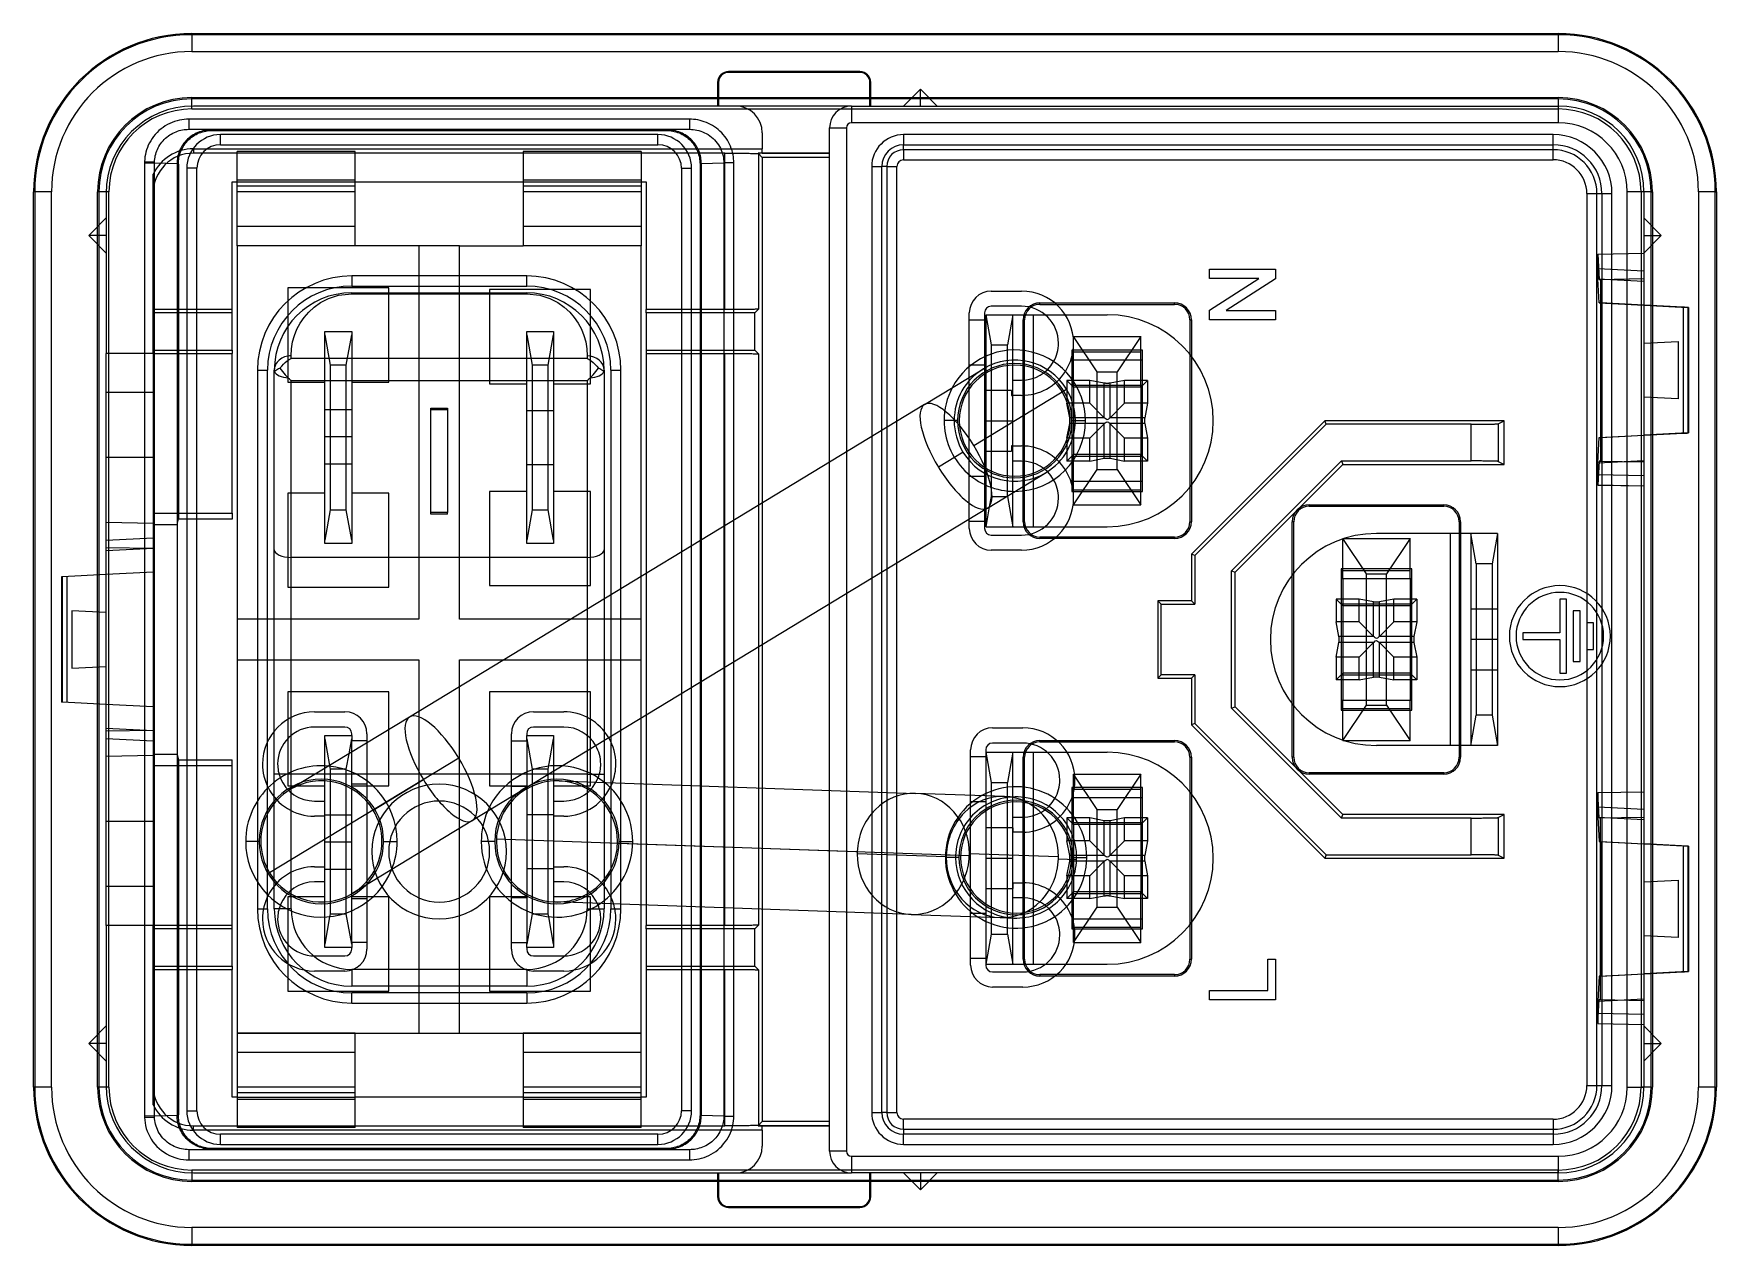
# Model space of a CAD drawing. Header units: millimetres. Extents: x -35.9 to 14.1, y -18 to 18.
import ezdxf

# ---------------------------------------------------------------- set-up
doc = ezdxf.new("R2010")
doc.units = ezdxf.units.MM
doc.layers.add('MAIN-1', color=7, linetype='Continuous')
doc.layers.add('MAIN-2', color=7, linetype='Continuous')

msp = doc.modelspace()

# ---------------------------------------------------------------- linework, layer by layer
at = {"layer": 'MAIN-1'}
for p, q in [((-31.2, 18), (9.4, 18)), ((-15.576, 16.55), (-15.576, 15.85)), ((-15.55, 16.55), (-15.576, 16.55)), ((-15.55, 16.55), (-15.55, 15.85)), ((-11.35, 16.876), (-15.25, 16.876)), ((-15.25, 16.85), (-15.25, 16.876)), ((-11.35, 16.85), (-15.25, 16.85)), ((-11.35, 16.85), (-11.35, 16.876)), ((-11.05, 15.85), (-11.05, 16.55)), ((-11.05, 16.55), (-11.024, 16.55)), ((-11.024, 15.85), (-11.024, 16.55)), ((-9.55, 16.35), (-10.05, 15.85)), ((-9.05, 15.85), (-9.55, 16.35)), ((-9.55, 15.855), (-9.55, 16.35)), ((-15.05, 15.85), (-31.15, 15.85)), ((-11.6, 15.85), (-15.05, 15.85)), ((-11.6, 15.85), (-11.6, 15.35)), ((-11.6, 15.85), (9.4, 15.85)), ((9.4, 15.85), (9.4, 15.35)), ((-14.25, 15.05), (-14.25, 14.579)), ((-12.25, 15.2), (-11.75, 15.2)), ((-12.25, 5.268), (-12.25, 15.2)), ((-11.75, 15.2), (-11.75, 5.572)), ((9.4, 15.35), (-11.6, 15.35)), ((-31.15, 14.579), (-14.25, 14.579)), ((-31.15, 14.579), (-31.15, 14.45)), ((-14.25, 14.453), (-14.25, 14.579)), ((-29.85, 14.45), (-31.15, 14.45)), ((-29.85, 11.7), (-29.85, 14.5)), ((-26.35, 14.5), (-29.85, 14.5)), ((-26.35, 11.7), (-26.35, 14.5)), ((-21.35, 14.45), (-26.35, 14.45)), ((-17.85, 14.5), (-21.35, 14.5)), ((-21.35, 14.5), (-21.35, 11.7)), ((-17.85, 14.5), (-17.85, 11.7)), ((-15.358, 14.45), (-17.85, 14.45)), ((-15.358, 14.45), (-15.306, 14.45)), ((-15.358, 9.8), (-15.358, 14.45)), ((-15.306, 14.45), (-15.253, 14.45)), ((-15.253, 14.45), (-15.199, 14.45)), ((-15.199, 14.45), (-15.144, 14.45)), ((-15.144, 14.45), (-15.089, 14.449)), ((-15.089, 14.449), (-15.035, 14.449)), ((-15.035, 14.449), (-14.98, 14.449)), ((-14.98, 14.449), (-14.927, 14.448)), ((-14.927, 14.448), (-14.874, 14.448)), ((-14.874, 14.448), (-14.823, 14.447)), ((-14.823, 14.447), (-14.773, 14.447)), ((-14.773, 14.447), (-14.725, 14.446)), ((-14.725, 14.446), (-14.679, 14.445)), ((-14.679, 14.445), (-14.636, 14.445)), ((-14.636, 14.445), (-14.596, 14.444)), ((-14.596, 14.444), (-14.558, 14.443)), ((-14.558, 14.443), (-14.523, 14.442)), ((-14.523, 14.442), (-14.492, 14.441)), ((-14.492, 14.441), (-14.464, 14.44)), ((-14.464, 14.44), (-14.439, 14.439)), ((-14.439, 14.439), (-14.418, 14.438)), ((-14.418, 14.438), (-14.4, 14.438)), ((-14.4, 14.438), (-14.386, 14.437)), ((-14.386, 14.437), (-14.374, 14.436)), ((-12.25, 14.45), (-14.376, 14.45)), ((-14.376, 14.45), (-14.359, 14.433)), ((-14.25, 14.325), (-14.375, 14.45)), ((-14.374, 14.436), (-14.366, 14.435)), ((-14.366, 14.435), (-14.361, 14.434)), ((-14.361, 14.434), (-14.359, 14.433)), ((-14.359, 14.433), (-14.359, 9.817)), ((-14.25, 14.453), (-12.25, 14.453)), ((-14.25, 14.325), (-14.25, 4.055)), ((-12.25, 14.325), (-14.25, 14.325)), ((-32.35, 8.5), (-32.35, 13.822)), ((-30, 9.8), (-30, 13.6)), ((-30, 13.6), (-29.85, 13.6)), ((-26.35, 13.6), (-21.35, 13.6)), ((-17.85, 13.6), (-17.7, 13.6)), ((-17.7, 13.6), (-17.7, 9.8)), ((-35.9, -13.3), (-35.9, 13.3)), ((-33.75, 13.25), (-33.75, 8.5)), ((-29.85, 12.272), (-29.85, 13.473)), ((-21.35, 13.473), (-21.35, 12.272)), ((11.45, -13.3), (11.45, 13.3)), ((11.95, 13.3), (11.45, 13.3)), ((11.95, 13.3), (11.95, -13.3)), ((14.1, 13.3), (14.1, -13.3)), ((-33.75, 12.526), (-34.262, 12)), ((12.462, 12), (11.95, 12.526)), ((-33.755, 12), (-34.262, 12)), ((-34.262, 12), (-33.75, 11.474)), ((-29.85, 11.7), (-29.85, 0.6)), ((-26.35, 11.7), (-29.85, 11.7)), ((-24.45, 11.7), (-26.35, 11.7)), ((-23.25, 11.7), (-24.45, 11.7)), ((-24.45, 11.7), (-24.45, 0.6)), ((-23.25, 0.6), (-23.25, 11.7)), ((-23.25, 11.7), (-21.35, 11.7)), ((-17.85, 11.7), (-21.35, 11.7)), ((-17.85, 1.87), (-17.85, 11.7)), ((11.95, 11.474), (12.462, 12)), ((11.955, 12), (12.462, 12)), ((-0.962, 11.006), (1, 11.006)), ((-0.962, 10.729), (-0.962, 11.006)), ((1, 11.006), (1, 10.713)), ((0.502, 10.729), (-0.962, 10.729)), ((-0.962, 9.789), (0.502, 10.729)), ((1, 10.713), (-0.464, 9.773)), ((-25.35, 10.45), (-28.35, 10.45)), ((-28.35, 10.45), (-28.35, 7.65)), ((-25.35, 7.65), (-25.35, 10.45)), ((-22.35, 10.4), (-22.35, 7.6)), ((-19.35, 10.4), (-22.35, 10.4)), ((-19.35, 7.6), (-19.35, 10.4)), ((-7.447, 10.352), (-6.547, 10.352)), ((-30, 9.8), (-32.35, 9.8)), ((-30, 9.704), (-32.35, 9.704)), ((-30, 9.704), (-30, 9.8)), ((-30, 8.596), (-30, 9.704)), ((-15.358, 9.8), (-17.7, 9.8)), ((-17.7, 9.704), (-17.7, 9.8)), ((-14.472, 9.704), (-17.7, 9.704)), ((-17.7, 9.704), (-17.7, 8.596)), ((-15.306, 9.8), (-15.358, 9.8)), ((-15.253, 9.8), (-15.306, 9.8)), ((-15.199, 9.8), (-15.253, 9.8)), ((-15.144, 9.8), (-15.199, 9.8)), ((-15.089, 9.801), (-15.144, 9.8)), ((-15.035, 9.801), (-15.089, 9.801)), ((-14.98, 9.801), (-15.035, 9.801)), ((-14.927, 9.802), (-14.98, 9.801)), ((-14.874, 9.802), (-14.927, 9.802)), ((-14.823, 9.803), (-14.874, 9.802)), ((-14.773, 9.803), (-14.823, 9.803)), ((-14.725, 9.804), (-14.773, 9.803)), ((-14.679, 9.805), (-14.725, 9.804)), ((-14.636, 9.805), (-14.679, 9.805)), ((-14.596, 9.806), (-14.636, 9.805)), ((-14.558, 9.807), (-14.596, 9.806)), ((-14.523, 9.808), (-14.558, 9.807)), ((-14.492, 9.809), (-14.523, 9.808)), ((-14.464, 9.81), (-14.492, 9.809)), ((-14.472, 9.704), (-14.359, 9.817)), ((-14.472, 8.596), (-14.472, 9.704)), ((-14.439, 9.811), (-14.464, 9.81)), ((-14.418, 9.812), (-14.439, 9.811)), ((-14.4, 9.812), (-14.418, 9.812)), ((-14.386, 9.813), (-14.4, 9.812)), ((-14.374, 9.814), (-14.386, 9.813)), ((-14.366, 9.815), (-14.374, 9.814)), ((-14.361, 9.816), (-14.366, 9.815)), ((-14.359, 9.817), (-14.361, 9.816)), ((-8.097, 9.502), (-8.097, 9.702)), ((-8.097, 8.152), (-8.097, 9.502)), ((-8.097, 9.502), (-7.647, 9.502)), ((-7.647, 9.702), (-7.647, 9.502)), ((-7.647, 9.502), (-7.647, 8.4)), ((-7.6, 9.65), (-6.8, 9.65)), ((-7.6, 8.421), (-7.6, 9.65)), ((-7.441, 8.75), (-7.6, 9.65)), ((-6.547, 9.902), (-7.447, 9.902)), ((-6.8, 9.65), (-6.959, 8.75)), ((-6.8, 9.65), (-6.2, 9.65)), ((-6.8, 8.602), (-6.8, 9.65)), ((-6.2, 9.65), (-5.845, 9.65)), ((-6.2, 9.65), (-6.2, 8.53)), ((-5.249, 9.65), (-4, 9.65)), ((-0.962, 9.496), (-0.962, 9.789)), ((-0.464, 9.773), (1, 9.773)), ((1, 9.773), (1, 9.496)), ((13.11, 9.871), (11.95, 9.932)), ((11.95, 9.931), (13.25, 9.864)), ((13.123, 9.871), (13.11, 9.871)), ((13.136, 9.87), (13.123, 9.871)), ((13.149, 9.869), (13.136, 9.87)), ((13.163, 9.868), (13.149, 9.869)), ((13.176, 9.868), (13.163, 9.868)), ((13.189, 9.867), (13.176, 9.868)), ((13.201, 9.866), (13.189, 9.867)), ((13.213, 9.866), (13.201, 9.866)), ((13.225, 9.865), (13.213, 9.866)), ((13.235, 9.865), (13.225, 9.865)), ((13.245, 9.864), (13.235, 9.865)), ((13.253, 9.864), (13.245, 9.864)), ((13.25, 9.864), (13.255, 9.864)), ((13.25, 9.864), (13.25, 6.136)), ((13.26, 9.863), (13.253, 9.864)), ((13.255, 9.864), (13.259, 9.863)), ((13.259, 9.863), (13.263, 9.863)), ((13.266, 9.863), (13.26, 9.863)), ((13.263, 9.863), (13.266, 9.863)), ((13.266, 9.863), (13.269, 9.863)), ((13.271, 9.863), (13.266, 9.863)), ((13.269, 9.863), (13.272, 9.863)), ((13.274, 9.863), (13.271, 9.863)), ((13.272, 9.863), (13.274, 9.863)), ((13.274, 9.863), (13.276, 9.862)), ((13.276, 9.862), (13.274, 9.863)), ((13.276, 9.862), (13.276, 9.862)), ((13.276, 9.862), (13.277, 9.862)), ((13.277, 9.862), (13.276, 9.862)), ((13.277, 9.862), (13.277, 6.138)), ((-27.25, 9.05), (-27.25, 9.15)), ((-27.25, 9.15), (-26.45, 9.15)), ((-27.25, 2.95), (-27.25, 9.05)), ((-27.25, 9.05), (-27.091, 8.15)), ((-26.609, 8.15), (-26.45, 9.05)), ((-26.45, 9.15), (-26.45, 9.05)), ((-26.45, 9.05), (-26.45, 2.95)), ((-21.25, 9.05), (-21.25, 9.15)), ((-21.25, 9.15), (-20.45, 9.15)), ((-21.25, 2.95), (-21.25, 9.05)), ((-21.25, 9.05), (-21.091, 8.15)), ((-20.609, 8.15), (-20.45, 9.05)), ((-20.45, 9.15), (-20.45, 9.05)), ((-20.45, 9.05), (-20.45, 2.95)), ((1, 9.496), (-0.962, 9.496)), ((-32.35, 8.5), (-33.75, 8.5)), ((-33.75, 7.343), (-33.75, 8.5)), ((-32.35, 8.596), (-30, 8.596)), ((-32.35, 8.5), (-32.35, 7.343)), ((-30, 8.596), (-30, 8.5)), ((-17.7, 8.596), (-14.472, 8.596)), ((-17.7, 8.596), (-17.7, 8.5)), ((-14.472, 8.596), (-14.359, 8.483)), ((-7.441, 8.75), (-6.959, 8.75)), ((-7.441, 8.484), (-7.441, 8.75)), ((-6.959, 8.592), (-6.959, 8.75)), ((11.95, 8.8), (12.962, 8.853)), ((12.962, 8.853), (12.962, 7.147)), ((-32.35, 8.5), (-30, 8.5)), ((-30, 3.75), (-30, 8.5)), ((-26.609, 8.15), (-27.091, 8.15)), ((-27.091, 8.15), (-27.091, 3.85)), ((-26.609, 3.85), (-26.609, 8.15)), ((-20.609, 8.15), (-21.091, 8.15)), ((-21.091, 8.15), (-21.091, 3.85)), ((-20.609, 3.85), (-20.609, 8.15)), ((-17.7, 8.5), (-15.358, 8.5)), ((-17.7, 8.5), (-17.7, 1.961)), ((-15.358, 3.382), (-15.358, 8.5)), ((-15.358, 8.5), (-15.306, 8.5)), ((-15.306, 8.5), (-15.253, 8.5)), ((-15.253, 8.5), (-15.199, 8.5)), ((-15.199, 8.5), (-15.144, 8.5)), ((-15.144, 8.5), (-15.089, 8.499)), ((-15.089, 8.499), (-15.035, 8.499)), ((-15.035, 8.499), (-14.98, 8.499)), ((-14.98, 8.499), (-14.927, 8.498)), ((-14.927, 8.498), (-14.874, 8.498)), ((-14.874, 8.498), (-14.823, 8.497)), ((-14.823, 8.497), (-14.773, 8.497)), ((-14.773, 8.497), (-14.725, 8.496)), ((-14.725, 8.496), (-14.679, 8.495)), ((-14.679, 8.495), (-14.636, 8.495)), ((-14.636, 8.495), (-14.596, 8.494)), ((-14.596, 8.494), (-14.558, 8.493)), ((-14.558, 8.493), (-14.523, 8.492)), ((-14.523, 8.492), (-14.492, 8.491)), ((-14.492, 8.491), (-14.464, 8.49)), ((-14.464, 8.49), (-14.439, 8.489)), ((-14.439, 8.489), (-14.418, 8.488)), ((-14.418, 8.488), (-14.4, 8.488)), ((-14.4, 8.488), (-14.386, 8.487)), ((-14.386, 8.487), (-14.374, 8.486)), ((-14.374, 8.486), (-14.366, 8.485)), ((-14.366, 8.485), (-14.361, 8.484)), ((-14.361, 8.484), (-14.359, 8.483)), ((-14.359, 8.483), (-14.359, 3.989)), ((-9.426, 6.982), (-7.68, 8.041)), ((-8.097, 8.111), (-8.097, 8.152)), ((-8.046, 8.152), (-8.097, 8.152)), ((-28.35, 7.65), (-27.25, 7.65)), ((-26.45, 7.65), (-25.35, 7.65)), ((-22.35, 7.6), (-21.25, 7.6)), ((-20.45, 7.6), (-19.35, 7.6)), ((-4.517, 7.7), (-5.022, 7.7)), ((-4.087, 7.615), (-4.517, 7.7)), ((-4.517, 7.02), (-4.517, 7.7)), ((-4.084, 7.614), (-4.087, 7.615)), ((-4.087, 6.589), (-4.087, 7.615)), ((-4.081, 7.614), (-4.084, 7.614)), ((-4.078, 7.613), (-4.081, 7.614)), ((-4.074, 7.613), (-4.078, 7.613)), ((-4.07, 7.612), (-4.074, 7.613)), ((-4.066, 7.612), (-4.07, 7.612)), ((-4.062, 7.612), (-4.066, 7.612)), ((-4.057, 7.611), (-4.062, 7.612)), ((-4.052, 7.611), (-4.057, 7.611)), ((-4.047, 7.61), (-4.052, 7.611)), ((-4.041, 7.61), (-4.047, 7.61)), ((-4.035, 7.61), (-4.041, 7.61)), ((-4.029, 7.61), (-4.035, 7.61)), ((-4.023, 7.609), (-4.029, 7.61)), ((-4.016, 7.609), (-4.023, 7.609)), ((-4.01, 7.609), (-4.016, 7.609)), ((-4.003, 7.609), (-4.01, 7.609)), ((-3.997, 7.609), (-4.003, 7.609)), ((-3.99, 7.609), (-3.997, 7.609)), ((-3.984, 7.609), (-3.99, 7.609)), ((-3.977, 7.609), (-3.984, 7.609)), ((-3.971, 7.61), (-3.977, 7.609)), ((-3.965, 7.61), (-3.971, 7.61)), ((-3.959, 7.61), (-3.965, 7.61)), ((-3.953, 7.61), (-3.959, 7.61)), ((-3.948, 7.611), (-3.953, 7.61)), ((-3.943, 7.611), (-3.948, 7.611)), ((-3.938, 7.612), (-3.943, 7.611)), ((-3.934, 7.612), (-3.938, 7.612)), ((-3.93, 7.612), (-3.934, 7.612)), ((-3.926, 7.613), (-3.93, 7.612)), ((-3.922, 7.613), (-3.926, 7.613)), ((-3.919, 7.614), (-3.922, 7.613)), ((-3.916, 7.614), (-3.919, 7.614)), ((-3.913, 7.615), (-3.916, 7.614)), ((-3.483, 7.7), (-3.913, 7.615)), ((-3.913, 6.589), (-3.913, 7.615)), ((-2.8, 7.7), (-3.483, 7.7)), ((-3.483, 7.02), (-3.483, 7.7)), ((-2.8, 7.7), (-2.8, 7.02)), ((-33.75, 5.411), (-33.75, 7.343)), ((-32.35, 7.343), (-33.75, 7.343)), ((-32.35, 7.343), (-32.35, 5.411)), ((-7.967, 5.762), (-5.208, 7.436)), ((-4.517, 7.02), (-4.711, 7.02)), ((-4.087, 6.589), (-4.517, 7.02)), ((-3.483, 7.02), (-3.913, 6.589)), ((-2.8, 7.02), (-3.483, 7.02)), ((-2.8, 7.02), (-2.886, 6.587)), ((12.962, 7.147), (11.95, 7.2)), ((-9.426, 6.982), (-24.729, -2.304)), ((-4.084, 6.587), (-4.648, 6.587)), ((-4.086, 6.589), (-4.087, 6.589)), ((-4.086, 6.588), (-4.086, 6.589)), ((-4.085, 6.588), (-4.086, 6.588)), ((-4.085, 6.587), (-4.085, 6.588)), ((-4.085, 6.588), (-4.085, 6.588)), ((-4.084, 6.587), (-4.085, 6.587)), ((-4.084, 6.587), (-4.084, 6.587)), ((-4.062, 6.567), (-4.084, 6.587)), ((-4.034, 6.545), (-4.062, 6.567)), ((-4, 6.529), (-4.034, 6.545)), ((-3.966, 6.544), (-4, 6.529)), ((-3.938, 6.567), (-3.966, 6.544)), ((-3.916, 6.587), (-3.938, 6.567)), ((-2.886, 6.587), (-3.916, 6.587)), ((-3.915, 6.587), (-3.916, 6.587)), ((-3.916, 6.587), (-3.916, 6.587)), ((-3.914, 6.588), (-3.915, 6.588)), ((-3.915, 6.588), (-3.915, 6.588)), ((-3.915, 6.588), (-3.915, 6.587)), ((-3.913, 6.589), (-3.914, 6.589)), ((-3.914, 6.589), (-3.914, 6.588)), ((-2.89, 6.543), (-2.891, 6.537)), ((-2.891, 6.537), (-2.891, 6.531)), ((-2.891, 6.531), (-2.891, 6.525)), ((-2.891, 6.525), (-2.891, 6.519)), ((-2.891, 6.519), (-2.891, 6.513)), ((-2.891, 6.513), (-2.891, 6.506)), ((-2.891, 6.506), (-2.891, 6.5)), ((-2.889, 6.558), (-2.89, 6.553)), ((-2.89, 6.553), (-2.89, 6.548)), ((-2.89, 6.548), (-2.89, 6.543)), ((-2.888, 6.567), (-2.889, 6.563)), ((-2.889, 6.563), (-2.889, 6.558)), ((-2.887, 6.578), (-2.888, 6.575)), ((-2.888, 6.575), (-2.888, 6.571)), ((-2.888, 6.571), (-2.888, 6.567)), ((-2.886, 6.584), (-2.887, 6.581)), ((-2.887, 6.581), (-2.887, 6.578)), ((-2.886, 6.587), (-2.886, 6.584)), ((-4.084, 6.413), (-4.649, 6.413)), ((-4.517, 5.98), (-4.087, 6.411)), ((-4.087, 6.411), (-4.086, 6.411)), ((-4.087, 5.385), (-4.087, 6.411)), ((-4.086, 6.411), (-4.086, 6.412)), ((-4.086, 6.412), (-4.085, 6.412)), ((-4.085, 6.412), (-4.085, 6.413)), ((-4.085, 6.413), (-4.084, 6.413)), ((-4.085, 6.412), (-4.085, 6.412)), ((-4.084, 6.413), (-4.062, 6.433)), ((-4.084, 6.413), (-4.084, 6.413)), ((-4.062, 6.433), (-4.034, 6.456)), ((-4.034, 6.456), (-4, 6.471)), ((-4, 6.471), (-3.966, 6.455)), ((-3.966, 6.455), (-3.938, 6.433)), ((-3.938, 6.433), (-3.916, 6.413)), ((-2.886, 6.413), (-3.916, 6.413)), ((-3.916, 6.413), (-3.916, 6.413)), ((-3.916, 6.413), (-3.915, 6.413)), ((-3.915, 6.413), (-3.915, 6.412)), ((-3.915, 6.412), (-3.915, 6.412)), ((-3.915, 6.412), (-3.914, 6.412)), ((-3.914, 6.412), (-3.914, 6.411)), ((-3.914, 6.411), (-3.913, 6.411)), ((-3.913, 5.385), (-3.913, 6.411)), ((-3.913, 6.411), (-3.483, 5.98)), ((-2.891, 6.5), (-2.891, 6.493)), ((-2.891, 6.493), (-2.891, 6.486)), ((-2.891, 6.486), (-2.891, 6.48)), ((-2.891, 6.48), (-2.891, 6.473)), ((-2.891, 6.473), (-2.891, 6.467)), ((-2.891, 6.467), (-2.891, 6.461)), ((-2.891, 6.461), (-2.89, 6.455)), ((-2.89, 6.455), (-2.89, 6.449)), ((-2.89, 6.449), (-2.889, 6.444)), ((-2.889, 6.444), (-2.889, 6.439)), ((-2.889, 6.439), (-2.889, 6.434)), ((-2.889, 6.434), (-2.888, 6.43)), ((-2.888, 6.43), (-2.888, 6.426)), ((-2.888, 6.426), (-2.887, 6.422)), ((-2.887, 6.422), (-2.887, 6.419)), ((-2.887, 6.419), (-2.886, 6.416)), ((-2.886, 6.416), (-2.886, 6.413)), ((-2.886, 6.413), (-2.8, 5.98)), ((2.462, 6.5), (-1.5, 2.538)), ((2.505, 6.395), (-1.395, 2.495)), ((7.8, 6.5), (2.462, 6.5)), ((2.505, 6.395), (2.462, 6.5)), ((6.818, 6.395), (2.505, 6.395)), ((6.818, 6.395), (6.859, 6.395)), ((6.818, 5.305), (6.818, 6.395)), ((6.859, 6.395), (6.902, 6.395)), ((6.902, 6.395), (6.945, 6.395)), ((6.945, 6.395), (6.988, 6.396)), ((6.988, 6.396), (7.031, 6.396)), ((7.031, 6.396), (7.074, 6.396)), ((7.074, 6.396), (7.117, 6.396)), ((7.117, 6.396), (7.16, 6.397)), ((7.16, 6.397), (7.202, 6.397)), ((7.202, 6.397), (7.242, 6.397)), ((7.242, 6.397), (7.282, 6.398)), ((7.282, 6.398), (7.32, 6.398)), ((7.32, 6.398), (7.356, 6.399)), ((7.356, 6.399), (7.391, 6.399)), ((7.391, 6.399), (7.423, 6.4)), ((7.423, 6.4), (7.453, 6.401)), ((7.453, 6.401), (7.481, 6.401)), ((7.481, 6.401), (7.506, 6.402)), ((7.506, 6.402), (7.529, 6.403)), ((7.529, 6.403), (7.549, 6.404)), ((7.549, 6.404), (7.566, 6.404)), ((7.566, 6.404), (7.581, 6.405)), ((7.581, 6.405), (7.593, 6.406)), ((7.593, 6.406), (7.603, 6.407)), ((7.603, 6.407), (7.61, 6.407)), ((7.61, 6.407), (7.615, 6.408)), ((7.615, 6.408), (7.617, 6.409)), ((7.617, 6.409), (7.8, 6.5)), ((7.617, 6.409), (7.617, 5.291)), ((7.8, 5.2), (7.8, 6.5)), ((13.25, 6.136), (11.95, 6.069)), ((11.95, 6.068), (13.11, 6.129)), ((13.11, 6.129), (13.123, 6.129)), ((13.123, 6.129), (13.136, 6.13)), ((13.136, 6.13), (13.149, 6.131)), ((13.149, 6.131), (13.163, 6.132)), ((13.163, 6.132), (13.176, 6.132)), ((13.176, 6.132), (13.189, 6.133)), ((13.189, 6.133), (13.201, 6.134)), ((13.201, 6.134), (13.213, 6.134)), ((13.213, 6.134), (13.225, 6.135)), ((13.225, 6.135), (13.235, 6.135)), ((13.235, 6.135), (13.245, 6.136)), ((13.245, 6.136), (13.253, 6.136)), ((13.255, 6.136), (13.25, 6.136)), ((13.253, 6.136), (13.26, 6.137)), ((13.259, 6.137), (13.255, 6.136)), ((13.263, 6.137), (13.259, 6.137)), ((13.26, 6.137), (13.266, 6.137)), ((13.266, 6.137), (13.263, 6.137)), ((13.269, 6.137), (13.266, 6.137)), ((13.266, 6.137), (13.271, 6.137)), ((13.272, 6.137), (13.269, 6.137)), ((13.271, 6.137), (13.274, 6.137)), ((13.274, 6.137), (13.272, 6.137)), ((13.276, 6.138), (13.274, 6.137)), ((13.274, 6.137), (13.276, 6.138)), ((13.277, 6.138), (13.276, 6.138)), ((13.276, 6.138), (13.276, 6.138)), ((13.276, 6.138), (13.277, 6.138)), ((-4.517, 5.98), (-4.713, 5.98)), ((-4.517, 5.3), (-4.517, 5.98)), ((-2.8, 5.98), (-3.483, 5.98)), ((-3.483, 5.3), (-3.483, 5.98)), ((-2.8, 5.98), (-2.8, 5.3)), ((-33.75, -5.411), (-33.75, 5.411)), ((-32.35, 5.411), (-33.75, 5.411)), ((-32.35, 5.411), (-32.35, -5.411)), ((-4.517, 5.3), (-5.025, 5.3)), ((-4.517, 5.3), (-4.087, 5.385)), ((-4.087, 5.385), (-4.084, 5.386)), ((-4.084, 5.386), (-4.081, 5.386)), ((-4.081, 5.386), (-4.078, 5.387)), ((-4.078, 5.387), (-4.074, 5.387)), ((-4.074, 5.387), (-4.07, 5.388)), ((-4.07, 5.388), (-4.066, 5.388)), ((-4.066, 5.388), (-4.062, 5.388)), ((-4.062, 5.388), (-4.057, 5.389)), ((-4.057, 5.389), (-4.052, 5.389)), ((-4.052, 5.389), (-4.047, 5.39)), ((-4.047, 5.39), (-4.041, 5.39)), ((-4.041, 5.39), (-4.035, 5.39)), ((-4.035, 5.39), (-4.029, 5.39)), ((-4.029, 5.39), (-4.023, 5.391)), ((-4.023, 5.391), (-4.016, 5.391)), ((-4.016, 5.391), (-4.01, 5.391)), ((-4.01, 5.391), (-4.003, 5.391)), ((-4.003, 5.391), (-3.997, 5.391)), ((-3.997, 5.391), (-3.99, 5.391)), ((-3.99, 5.391), (-3.984, 5.391)), ((-3.984, 5.391), (-3.977, 5.391)), ((-3.977, 5.391), (-3.971, 5.39)), ((-3.971, 5.39), (-3.965, 5.39)), ((-3.965, 5.39), (-3.959, 5.39)), ((-3.959, 5.39), (-3.953, 5.39)), ((-3.953, 5.39), (-3.948, 5.389)), ((-3.948, 5.389), (-3.943, 5.389)), ((-3.943, 5.389), (-3.938, 5.388)), ((-3.938, 5.388), (-3.934, 5.388)), ((-3.934, 5.388), (-3.93, 5.388)), ((-3.93, 5.388), (-3.926, 5.387)), ((-3.926, 5.387), (-3.922, 5.387)), ((-3.922, 5.387), (-3.919, 5.386)), ((-3.919, 5.386), (-3.916, 5.386)), ((-3.916, 5.386), (-3.913, 5.385)), ((-3.913, 5.385), (-3.483, 5.3)), ((-2.8, 5.3), (-3.483, 5.3)), ((-0.305, 2.043), (2.957, 5.305)), ((-0.2, 2), (3, 5.2)), ((2.957, 5.305), (6.818, 5.305)), ((2.957, 5.305), (3, 5.2)), ((3, 5.2), (7.8, 5.2)), ((6.859, 5.305), (6.818, 5.305)), ((6.902, 5.305), (6.859, 5.305)), ((6.945, 5.305), (6.902, 5.305)), ((6.988, 5.304), (6.945, 5.305)), ((7.031, 5.304), (6.988, 5.304)), ((7.074, 5.304), (7.031, 5.304)), ((7.117, 5.304), (7.074, 5.304)), ((7.16, 5.303), (7.117, 5.304)), ((7.202, 5.303), (7.16, 5.303)), ((7.242, 5.303), (7.202, 5.303)), ((7.282, 5.302), (7.242, 5.303)), ((7.32, 5.302), (7.282, 5.302)), ((7.356, 5.301), (7.32, 5.302)), ((7.391, 5.301), (7.356, 5.301)), ((7.423, 5.3), (7.391, 5.301)), ((7.453, 5.299), (7.423, 5.3)), ((7.481, 5.299), (7.453, 5.299)), ((7.506, 5.298), (7.481, 5.299)), ((7.529, 5.297), (7.506, 5.298)), ((7.549, 5.296), (7.529, 5.297)), ((7.566, 5.296), (7.549, 5.296)), ((7.581, 5.295), (7.566, 5.296)), ((7.593, 5.294), (7.581, 5.295)), ((7.603, 5.293), (7.593, 5.294)), ((7.61, 5.293), (7.603, 5.293)), ((7.615, 5.292), (7.61, 5.293)), ((7.617, 5.291), (7.615, 5.292)), ((7.617, 5.291), (7.8, 5.2)), ((-7.558, 3.904), (-5.813, 4.964)), ((-27.25, 4.35), (-28.35, 4.35)), ((-28.35, 4.35), (-28.35, 1.55)), ((-25.35, 4.35), (-26.45, 4.35)), ((-25.35, 1.55), (-25.35, 4.35)), ((-21.25, 4.4), (-22.35, 4.4)), ((-22.35, 4.4), (-22.35, 1.6)), ((-19.35, 4.4), (-20.45, 4.4)), ((-19.35, 1.6), (-19.35, 4.4)), ((-6.989, 4.25), (-6.959, 4.25)), ((-6.959, 4.25), (-6.959, 4.268)), ((-6.959, 4.25), (-6.8, 3.35)), ((-6.8, 3.35), (-6.8, 4.365)), ((-6.2, 4.475), (-6.2, 3.35)), ((-32.35, 3.75), (-30, 3.75)), ((-31.631, 3.418), (-31.6, 3.575)), ((-31.35, 3.575), (-31.6, 3.575)), ((-30, 3.575), (-31.35, 3.575)), ((-31.35, 3.575), (-31.35, -3.575)), ((-30, 3.75), (-30, 3.575)), ((-27.091, 3.85), (-27.25, 2.95)), ((-27.091, 3.85), (-26.609, 3.85)), ((-26.45, 2.95), (-26.609, 3.85)), ((-7.558, 3.904), (-22.861, -5.382)), ((-21.091, 3.85), (-21.25, 2.95)), ((-21.091, 3.85), (-20.609, 3.85)), ((-20.45, 2.95), (-20.609, 3.85)), ((-8.097, 3.502), (-8.097, 3.578)), ((-8.097, 3.302), (-8.097, 3.502)), ((-7.647, 3.502), (-8.097, 3.502)), ((-7.647, 3.851), (-7.647, 3.502)), ((-7.647, 3.502), (-7.647, 3.302)), ((-7.6, 3.35), (-7.496, 3.943)), ((-7.6, 3.35), (-7.6, 3.879)), ((-32.35, 3.418), (-31.631, 3.418)), ((-31.631, 3.418), (-31.631, -3.418)), ((-7.6, 3.35), (-6.8, 3.35)), ((-7.447, 3.102), (-6.547, 3.102)), ((-6.8, 3.35), (-6.2, 3.35)), ((-6.2, 3.35), (-5.851, 3.35)), ((-5.252, 3.35), (-4, 3.35)), ((6.2, 3.15), (4, 3.15)), ((6.8, 3.15), (6.2, 3.15)), ((6.2, -3.15), (6.2, 3.15)), ((7.6, 3.15), (6.8, 3.15)), ((6.8, 3.15), (6.8, -3.15)), ((6.959, 2.25), (6.8, 3.15)), ((7.6, 3.15), (7.441, 2.25)), ((7.6, 3.15), (7.6, -3.15)), ((-27.25, 2.85), (-27.25, 2.95)), ((-26.45, 2.85), (-27.25, 2.85)), ((-26.45, 2.95), (-26.45, 2.85)), ((-21.25, 2.85), (-21.25, 2.95)), ((-20.45, 2.85), (-21.25, 2.85)), ((-20.45, 2.95), (-20.45, 2.85)), ((-6.547, 2.652), (-7.447, 2.652)), ((-1.5, 2.538), (-1.5, 1.15)), ((-1.395, 2.495), (-1.5, 2.538)), ((-1.395, 2.495), (-1.395, 1.045)), ((-0.305, 2.043), (-0.2, 2)), ((-0.305, -2.043), (-0.305, 2.043)), ((7.441, 2.25), (6.959, 2.25)), ((6.959, 2.25), (6.959, -2.25)), ((7.441, 2.25), (7.441, -2.25)), ((-35.076, 1.857), (-35.077, 1.857)), ((-35.077, 1.857), (-35.077, -1.857)), ((-35.075, 1.857), (-35.076, 1.857)), ((-35.073, 1.857), (-35.075, 1.857)), ((-35.071, 1.857), (-35.073, 1.857)), ((-35.068, 1.858), (-35.071, 1.857)), ((-35.064, 1.858), (-35.068, 1.858)), ((-35.06, 1.858), (-35.064, 1.858)), ((-35.055, 1.858), (-35.06, 1.858)), ((-35.05, 1.858), (-35.055, 1.858)), ((-33.75, 1.927), (-35.05, 1.858)), ((-35.05, 1.858), (-35.05, -1.858)), ((-28.35, 1.55), (-25.35, 1.55)), ((-22.35, 1.6), (-19.35, 1.6)), ((-0.2, -2), (-0.2, 2)), ((-12.25, -4.482), (-12.25, 1.057)), ((-11.75, 1.361), (-11.75, -4.499)), ((-2.5, 1.15), (-2.5, -1.15)), ((-1.5, 1.15), (-2.5, 1.15)), ((-2.395, 1.045), (-2.5, 1.15)), ((-2.395, 1.045), (-1.395, 1.045)), ((-2.395, -1.045), (-2.395, 1.045)), ((-1.395, 1.045), (-1.5, 1.15)), ((2.8, 1.2), (2.8, 0.52)), ((3.483, 1.2), (2.8, 1.2)), ((3.913, 1.115), (3.483, 1.2)), ((3.483, 0.52), (3.483, 1.2)), ((3.916, 1.114), (3.913, 1.115)), ((3.913, 0.089), (3.913, 1.115)), ((3.919, 1.114), (3.916, 1.114)), ((3.922, 1.113), (3.919, 1.114)), ((3.926, 1.113), (3.922, 1.113)), ((3.93, 1.112), (3.926, 1.113)), ((3.934, 1.112), (3.93, 1.112)), ((3.938, 1.112), (3.934, 1.112)), ((3.943, 1.111), (3.938, 1.112)), ((3.948, 1.111), (3.943, 1.111)), ((3.953, 1.11), (3.948, 1.111)), ((3.959, 1.11), (3.953, 1.11)), ((3.965, 1.11), (3.959, 1.11)), ((3.971, 1.11), (3.965, 1.11)), ((3.977, 1.109), (3.971, 1.11)), ((3.984, 1.109), (3.977, 1.109)), ((3.99, 1.109), (3.984, 1.109)), ((3.997, 1.109), (3.99, 1.109)), ((4.003, 1.109), (3.997, 1.109)), ((4.01, 1.109), (4.003, 1.109)), ((4.016, 1.109), (4.01, 1.109)), ((4.023, 1.109), (4.016, 1.109)), ((4.029, 1.11), (4.023, 1.109)), ((4.035, 1.11), (4.029, 1.11)), ((4.041, 1.11), (4.035, 1.11)), ((4.047, 1.11), (4.041, 1.11)), ((4.052, 1.111), (4.047, 1.11)), ((4.057, 1.111), (4.052, 1.111)), ((4.062, 1.112), (4.057, 1.111)), ((4.066, 1.112), (4.062, 1.112)), ((4.07, 1.112), (4.066, 1.112)), ((4.074, 1.113), (4.07, 1.112)), ((4.078, 1.113), (4.074, 1.113)), ((4.081, 1.114), (4.078, 1.113)), ((4.084, 1.114), (4.081, 1.114)), ((4.087, 1.115), (4.084, 1.114)), ((4.517, 1.2), (4.087, 1.115)), ((4.087, 0.089), (4.087, 1.115)), ((5.2, 1.2), (4.517, 1.2)), ((4.517, 0.52), (4.517, 1.2)), ((5.2, 1.2), (5.2, 0.52)), ((9.65, 1.2), (9.45, 1.2)), ((9.45, 1.2), (9.45, 0.2)), ((9.65, -1), (9.65, 1.2)), ((-34.762, 0.853), (-34.762, -0.853)), ((-33.75, 0.8), (-34.762, 0.853)), ((-29.85, 0.6), (-29.85, -0.6)), ((-24.45, 0.6), (-29.85, 0.6)), ((-19.943, 0.6), (-23.25, 0.6)), ((2.886, 0.087), (2.8, 0.52)), ((3.483, 0.52), (2.8, 0.52)), ((3.913, 0.089), (3.483, 0.52)), ((4.517, 0.52), (4.087, 0.089)), ((5.2, 0.52), (4.517, 0.52)), ((5.2, 0.52), (5.114, 0.087)), ((10.05, 0.85), (9.85, 0.85)), ((9.85, 0.85), (9.85, -0.65)), ((10.05, -0.65), (10.05, 0.85)), ((2.886, 0.084), (2.886, 0.087)), ((3.916, 0.087), (2.886, 0.087)), ((2.887, 0.081), (2.886, 0.084)), ((2.887, 0.078), (2.887, 0.081)), ((2.888, 0.075), (2.887, 0.078)), ((2.888, 0.071), (2.888, 0.075)), ((2.888, 0.067), (2.888, 0.071)), ((2.889, 0.063), (2.888, 0.067)), ((2.889, 0.058), (2.889, 0.063)), ((2.89, 0.053), (2.889, 0.058)), ((2.89, 0.048), (2.89, 0.053)), ((2.89, 0.043), (2.89, 0.048)), ((2.891, 0.037), (2.89, 0.043)), ((2.891, 0.031), (2.891, 0.037)), ((2.891, 0.025), (2.891, 0.031)), ((2.891, 0.019), (2.891, 0.025)), ((2.891, 0.013), (2.891, 0.019)), ((2.891, 0.006), (2.891, 0.013)), ((2.891, 0), (2.891, 0.006)), ((2.891, -0.007), (2.891, 0)), ((3.914, 0.089), (3.913, 0.089)), ((3.914, 0.088), (3.914, 0.089)), ((3.915, 0.088), (3.914, 0.088)), ((3.915, 0.087), (3.915, 0.088)), ((3.915, 0.088), (3.915, 0.088)), ((3.916, 0.087), (3.915, 0.087)), ((3.916, 0.087), (3.916, 0.087)), ((3.938, 0.067), (3.916, 0.087)), ((3.966, 0.045), (3.938, 0.067)), ((4, 0.029), (3.966, 0.045)), ((4.034, 0.044), (4, 0.029)), ((4.062, 0.067), (4.034, 0.044)), ((4.084, 0.087), (4.062, 0.067)), ((5.114, 0.087), (4.084, 0.087)), ((4.085, 0.087), (4.084, 0.087)), ((4.084, 0.087), (4.084, 0.087)), ((4.086, 0.088), (4.085, 0.088)), ((4.085, 0.088), (4.085, 0.088)), ((4.085, 0.088), (4.085, 0.087)), ((4.087, 0.089), (4.086, 0.089)), ((4.086, 0.089), (4.086, 0.088)), ((5.11, 0.041), (5.109, 0.035)), ((5.109, 0.035), (5.109, 0.03)), ((5.109, 0.03), (5.109, 0.024)), ((5.109, 0.024), (5.109, 0.018)), ((5.109, 0.018), (5.109, 0.012)), ((5.109, 0.012), (5.109, 0.006)), ((5.109, 0.006), (5.109, 0)), ((5.109, 0), (5.109, -0.006)), ((5.111, 0.056), (5.11, 0.051)), ((5.11, 0.051), (5.11, 0.046)), ((5.11, 0.046), (5.11, 0.041)), ((5.112, 0.068), (5.111, 0.064)), ((5.111, 0.064), (5.111, 0.06)), ((5.111, 0.06), (5.111, 0.056)), ((5.113, 0.075), (5.112, 0.072)), ((5.112, 0.072), (5.112, 0.068)), ((5.114, 0.084), (5.113, 0.082)), ((5.113, 0.082), (5.113, 0.079)), ((5.113, 0.079), (5.113, 0.075)), ((5.114, 0.087), (5.114, 0.084)), ((9.45, 0.2), (8.35, 0.2)), ((8.35, 0.2), (8.35, 0)), ((8.35, 0), (9.45, 0)), ((9.45, 0), (9.45, -1)), ((10.25, 0.5), (10.25, -0.3)), ((10.45, 0.5), (10.25, 0.5)), ((10.45, -0.3), (10.45, 0.5)), ((-14.359, -0.222), (-14.359, -4.408)), ((-14.25, -0.156), (-14.25, -4.412)), ((2.8, -0.52), (2.886, -0.087)), ((2.886, -0.084), (2.887, -0.081)), ((2.886, -0.087), (2.886, -0.084)), ((3.916, -0.087), (2.886, -0.087)), ((2.887, -0.078), (2.888, -0.074)), ((2.887, -0.081), (2.887, -0.078)), ((2.888, -0.07), (2.889, -0.066)), ((2.888, -0.074), (2.888, -0.07)), ((2.889, -0.056), (2.89, -0.051)), ((2.889, -0.061), (2.889, -0.056)), ((2.889, -0.066), (2.889, -0.061)), ((2.89, -0.045), (2.891, -0.039)), ((2.89, -0.051), (2.89, -0.045)), ((2.891, -0.014), (2.891, -0.007)), ((2.891, -0.02), (2.891, -0.014)), ((2.891, -0.027), (2.891, -0.02)), ((2.891, -0.033), (2.891, -0.027)), ((2.891, -0.039), (2.891, -0.033)), ((3.483, -0.52), (3.913, -0.089)), ((3.913, -0.089), (3.914, -0.089)), ((3.913, -1.115), (3.913, -0.089)), ((3.914, -0.089), (3.914, -0.088)), ((3.914, -0.088), (3.915, -0.088)), ((3.915, -0.088), (3.915, -0.087)), ((3.915, -0.087), (3.916, -0.087)), ((3.915, -0.088), (3.915, -0.088)), ((3.916, -0.087), (3.938, -0.067)), ((3.916, -0.087), (3.916, -0.087)), ((3.938, -0.067), (3.966, -0.044)), ((3.966, -0.044), (4, -0.029)), ((4, -0.029), (4.034, -0.045)), ((4.034, -0.045), (4.062, -0.067)), ((4.062, -0.067), (4.084, -0.087)), ((5.114, -0.087), (4.084, -0.087)), ((4.084, -0.087), (4.084, -0.087)), ((4.084, -0.087), (4.085, -0.087)), ((4.085, -0.087), (4.085, -0.088)), ((4.085, -0.088), (4.085, -0.088)), ((4.085, -0.088), (4.086, -0.088)), ((4.086, -0.088), (4.086, -0.089)), ((4.086, -0.089), (4.087, -0.089)), ((4.087, -1.115), (4.087, -0.089)), ((4.087, -0.089), (4.517, -0.52)), ((5.109, -0.006), (5.109, -0.012)), ((5.109, -0.012), (5.109, -0.018)), ((5.109, -0.018), (5.109, -0.024)), ((5.109, -0.024), (5.109, -0.03)), ((5.109, -0.03), (5.109, -0.035)), ((5.109, -0.035), (5.11, -0.041)), ((5.11, -0.041), (5.11, -0.046)), ((5.11, -0.046), (5.11, -0.051)), ((5.11, -0.051), (5.111, -0.056)), ((5.111, -0.056), (5.111, -0.06)), ((5.111, -0.06), (5.111, -0.064)), ((5.111, -0.064), (5.112, -0.068)), ((5.112, -0.068), (5.112, -0.072)), ((5.112, -0.072), (5.113, -0.075)), ((5.113, -0.075), (5.113, -0.079)), ((5.113, -0.079), (5.113, -0.082)), ((5.113, -0.082), (5.114, -0.084)), ((5.114, -0.084), (5.114, -0.087)), ((5.114, -0.087), (5.2, -0.52)), ((10.25, -0.3), (10.45, -0.3)), ((-34.762, -0.853), (-33.75, -0.8)), ((-29.85, -0.6), (-29.85, -11.7)), ((-29.85, -0.6), (-24.45, -0.6)), ((-24.45, -0.6), (-24.45, -2.135)), ((-23.25, -1.407), (-23.25, -0.6)), ((-23.25, -0.6), (-21.921, -0.6)), ((-15.358, -4.373), (-15.358, -0.829)), ((2.8, -0.52), (2.8, -1.2)), ((3.483, -0.52), (2.8, -0.52)), ((3.483, -1.2), (3.483, -0.52)), ((4.517, -1.2), (4.517, -0.52)), ((5.2, -0.52), (4.517, -0.52)), ((5.2, -0.52), (5.2, -1.2)), ((9.45, -1), (9.65, -1)), ((9.85, -0.65), (10.05, -0.65)), ((-2.395, -1.045), (-2.5, -1.15)), ((-2.5, -1.15), (-1.5, -1.15)), ((-1.395, -1.045), (-2.395, -1.045)), ((-1.395, -1.045), (-1.5, -1.15)), ((-1.5, -1.15), (-1.5, -2.538)), ((-1.395, -1.045), (-1.395, -2.495)), ((3.483, -1.2), (2.8, -1.2)), ((3.483, -1.2), (3.913, -1.115)), ((3.913, -1.115), (3.916, -1.114)), ((3.916, -1.114), (3.919, -1.114)), ((3.919, -1.114), (3.922, -1.113)), ((3.922, -1.113), (3.926, -1.113)), ((3.926, -1.113), (3.93, -1.112)), ((3.93, -1.112), (3.934, -1.112)), ((3.934, -1.112), (3.938, -1.112)), ((3.938, -1.112), (3.943, -1.111)), ((3.943, -1.111), (3.948, -1.111)), ((3.948, -1.111), (3.953, -1.11)), ((3.953, -1.11), (3.959, -1.11)), ((3.959, -1.11), (3.965, -1.11)), ((3.965, -1.11), (3.971, -1.11)), ((3.971, -1.11), (3.977, -1.109)), ((3.977, -1.109), (3.984, -1.109)), ((3.984, -1.109), (3.99, -1.109)), ((3.99, -1.109), (3.997, -1.109)), ((3.997, -1.109), (4.003, -1.109)), ((4.003, -1.109), (4.01, -1.109)), ((4.01, -1.109), (4.016, -1.109)), ((4.016, -1.109), (4.023, -1.109)), ((4.023, -1.109), (4.029, -1.11)), ((4.029, -1.11), (4.035, -1.11)), ((4.035, -1.11), (4.041, -1.11)), ((4.041, -1.11), (4.047, -1.11)), ((4.047, -1.11), (4.052, -1.111)), ((4.052, -1.111), (4.057, -1.111)), ((4.057, -1.111), (4.062, -1.112)), ((4.062, -1.112), (4.066, -1.112)), ((4.066, -1.112), (4.07, -1.112)), ((4.07, -1.112), (4.074, -1.113)), ((4.074, -1.113), (4.078, -1.113)), ((4.078, -1.113), (4.081, -1.114)), ((4.081, -1.114), (4.084, -1.114)), ((4.084, -1.114), (4.087, -1.115)), ((4.087, -1.115), (4.517, -1.2)), ((5.2, -1.2), (4.517, -1.2)), ((-35.076, -1.857), (-35.077, -1.857)), ((-35.075, -1.857), (-35.076, -1.857)), ((-35.073, -1.857), (-35.075, -1.857)), ((-35.071, -1.857), (-35.073, -1.857)), ((-35.068, -1.858), (-35.071, -1.857)), ((-35.064, -1.858), (-35.068, -1.858)), ((-35.06, -1.858), (-35.064, -1.858)), ((-35.055, -1.858), (-35.06, -1.858)), ((-35.05, -1.858), (-35.055, -1.858)), ((-33.75, -1.927), (-35.05, -1.858)), ((-28.35, -1.55), (-28.35, -2.372)), ((-25.35, -1.55), (-28.35, -1.55)), ((-25.35, -2.681), (-25.35, -1.55)), ((-0.305, -2.043), (-0.2, -2)), ((3, -5.2), (-0.2, -2)), ((-24.729, -2.304), (-28.284, -4.461)), ((-27.55, -2.15), (-26.65, -2.15)), ((-17.85, -4.286), (-17.85, -2.341)), ((-17.7, -2.25), (-17.7, -4.291)), ((-1.395, -2.495), (-1.5, -2.538)), ((-1.395, -2.495), (2.505, -6.395)), ((2.957, -5.305), (-0.305, -2.043)), ((6.8, -3.15), (6.959, -2.25)), ((7.441, -2.25), (6.959, -2.25)), ((7.441, -2.25), (7.6, -3.15)), ((-28.35, -2.945), (-28.35, -3.984)), ((-26.65, -2.6), (-27.55, -2.6)), ((-27.25, -2.95), (-27.25, -2.85)), ((-27.25, -2.85), (-26.45, -2.85)), ((-27.25, -3.752), (-27.25, -2.95)), ((-27.25, -2.95), (-27.109, -3.748)), ((-26.529, -3.396), (-26.45, -2.95)), ((-26.45, -2.85), (-26.45, -2.8)), ((-26.45, -2.85), (-26.45, -2.95)), ((-26.45, -2.95), (-26.45, -3)), ((-26.45, -3.348), (-26.45, -3)), ((-26, -2.8), (-26, -3)), ((-26, -3), (-26, -3.075)), ((-7.408, -2.626), (-6.508, -2.626)), ((-1.5, -2.538), (2.462, -6.5)), ((-31.631, -3.418), (-32.35, -3.418)), ((-31.631, -3.418), (-31.6, -3.575)), ((-26.45, -3), (-26, -3)), ((-19.35, -3.984), (-19.35, -3.251)), ((-8.058, -3.476), (-8.058, -3.276)), ((-8.058, -4.628), (-8.058, -3.476)), ((-8.058, -3.476), (-7.608, -3.476)), ((-7.608, -3.276), (-7.608, -3.476)), ((-7.608, -3.476), (-7.608, -4.579)), ((-7.6, -3.35), (-6.8, -3.35)), ((-7.6, -4.575), (-7.6, -3.35)), ((-7.441, -4.25), (-7.6, -3.35)), ((-6.508, -3.076), (-7.408, -3.076)), ((-6.8, -3.35), (-6.959, -4.25)), ((-6.8, -4.378), (-6.8, -3.35)), ((-6.8, -3.35), (-6.2, -3.35)), ((-6.2, -3.35), (-5.782, -3.35)), ((-6.2, -3.35), (-6.2, -4.439)), ((-5.197, -3.35), (-4, -3.35)), ((6.2, -3.15), (4, -3.15)), ((6.8, -3.15), (6.2, -3.15)), ((7.6, -3.15), (6.8, -3.15)), ((-30, -3.75), (-32.35, -3.75)), ((-31.6, -3.575), (-31.35, -3.575)), ((-31.35, -3.575), (-30, -3.575)), ((-30, -3.75), (-30, -3.575)), ((-30, -8.5), (-30, -3.75)), ((-23.27, -3.524), (-28.889, -6.934)), ((-20.287, -4.201), (-9.701, -4.571)), ((-7.441, -4.25), (-6.959, -4.25)), ((-7.441, -4.508), (-7.441, -4.25)), ((-6.959, -4.391), (-6.959, -4.25)), ((-7.052, -4.663), (-9.701, -4.571)), ((-7.052, -4.663), (-6.645, -4.677)), ((-33.75, -7.343), (-33.75, -5.411)), ((-32.35, -5.411), (-33.75, -5.411)), ((-32.35, -5.411), (-32.35, -7.343)), ((-22.861, -5.382), (-26.416, -7.539)), ((-4.517, -5.3), (-4.969, -5.3)), ((-4.087, -5.385), (-4.517, -5.3)), ((-4.517, -5.98), (-4.517, -5.3)), ((-4.084, -5.386), (-4.087, -5.385)), ((-4.087, -6.411), (-4.087, -5.385)), ((-4.081, -5.386), (-4.084, -5.386)), ((-4.078, -5.387), (-4.081, -5.386)), ((-4.074, -5.387), (-4.078, -5.387)), ((-4.07, -5.388), (-4.074, -5.387)), ((-4.066, -5.388), (-4.07, -5.388)), ((-4.062, -5.388), (-4.066, -5.388)), ((-4.057, -5.389), (-4.062, -5.388)), ((-4.052, -5.389), (-4.057, -5.389)), ((-4.047, -5.39), (-4.052, -5.389)), ((-4.041, -5.39), (-4.047, -5.39)), ((-4.035, -5.39), (-4.041, -5.39)), ((-4.029, -5.39), (-4.035, -5.39)), ((-4.023, -5.391), (-4.029, -5.39)), ((-4.016, -5.391), (-4.023, -5.391)), ((-4.01, -5.391), (-4.016, -5.391)), ((-4.003, -5.391), (-4.01, -5.391)), ((-3.997, -5.391), (-4.003, -5.391)), ((-3.99, -5.391), (-3.997, -5.391)), ((-3.984, -5.391), (-3.99, -5.391)), ((-3.977, -5.391), (-3.984, -5.391)), ((-3.971, -5.39), (-3.977, -5.391)), ((-3.965, -5.39), (-3.971, -5.39)), ((-3.959, -5.39), (-3.965, -5.39)), ((-3.953, -5.39), (-3.959, -5.39)), ((-3.948, -5.389), (-3.953, -5.39)), ((-3.943, -5.389), (-3.948, -5.389)), ((-3.938, -5.388), (-3.943, -5.389)), ((-3.934, -5.388), (-3.938, -5.388)), ((-3.93, -5.388), (-3.934, -5.388)), ((-3.926, -5.387), (-3.93, -5.388)), ((-3.922, -5.387), (-3.926, -5.387)), ((-3.919, -5.386), (-3.922, -5.387)), ((-3.916, -5.386), (-3.919, -5.386)), ((-3.913, -5.385), (-3.916, -5.386)), ((-3.483, -5.3), (-3.913, -5.385)), ((-3.913, -6.411), (-3.913, -5.385)), ((-2.8, -5.3), (-3.483, -5.3)), ((-3.483, -5.98), (-3.483, -5.3)), ((-2.8, -5.3), (-2.8, -5.98)), ((2.957, -5.305), (3, -5.2)), ((6.818, -5.305), (2.957, -5.305)), ((7.8, -5.2), (3, -5.2)), ((6.818, -5.305), (6.859, -5.305)), ((6.818, -6.395), (6.818, -5.305)), ((6.859, -5.305), (6.902, -5.305)), ((6.902, -5.305), (6.945, -5.305)), ((6.945, -5.305), (6.988, -5.304)), ((6.988, -5.304), (7.031, -5.304)), ((7.031, -5.304), (7.074, -5.304)), ((7.074, -5.304), (7.117, -5.304)), ((7.117, -5.304), (7.16, -5.303)), ((7.16, -5.303), (7.202, -5.303)), ((7.202, -5.303), (7.242, -5.303)), ((7.242, -5.303), (7.282, -5.302)), ((7.282, -5.302), (7.32, -5.302)), ((7.32, -5.302), (7.356, -5.301)), ((7.356, -5.301), (7.391, -5.301)), ((7.391, -5.301), (7.423, -5.3)), ((7.423, -5.3), (7.453, -5.299)), ((7.453, -5.299), (7.481, -5.299)), ((7.481, -5.299), (7.506, -5.298)), ((7.506, -5.298), (7.529, -5.297)), ((7.529, -5.297), (7.549, -5.296)), ((7.549, -5.296), (7.566, -5.296)), ((7.566, -5.296), (7.581, -5.295)), ((7.581, -5.295), (7.593, -5.294)), ((7.593, -5.294), (7.603, -5.293)), ((7.603, -5.293), (7.61, -5.293)), ((7.61, -5.293), (7.615, -5.292)), ((7.615, -5.292), (7.617, -5.291)), ((7.617, -5.291), (7.8, -5.2)), ((7.617, -5.291), (7.617, -6.409)), ((7.8, -6.5), (7.8, -5.2)), ((-23.25, -11.7), (-23.25, -5.618)), ((-8.098, -6.428), (-22.149, -5.937)), ((-4.517, -5.98), (-4.668, -5.98)), ((-4.087, -6.411), (-4.517, -5.98)), ((-3.483, -5.98), (-3.913, -6.411)), ((-2.8, -5.98), (-3.483, -5.98)), ((-2.8, -5.98), (-2.886, -6.413)), ((-24.45, -6.346), (-24.45, -11.7)), ((-5.448, -6.462), (-8.097, -6.37)), ((-4.084, -6.413), (-4.609, -6.413)), ((-4.086, -6.411), (-4.087, -6.411)), ((-4.086, -6.412), (-4.086, -6.411)), ((-4.085, -6.412), (-4.086, -6.412)), ((-4.085, -6.413), (-4.085, -6.412)), ((-4.085, -6.412), (-4.085, -6.412)), ((-4.084, -6.413), (-4.085, -6.413)), ((-4.084, -6.413), (-4.084, -6.413)), ((-4.062, -6.433), (-4.084, -6.413)), ((-4.034, -6.455), (-4.062, -6.433)), ((-4, -6.471), (-4.034, -6.455)), ((-3.966, -6.456), (-4, -6.471)), ((-3.938, -6.433), (-3.966, -6.456)), ((-3.916, -6.413), (-3.938, -6.433)), ((-3.915, -6.413), (-3.916, -6.413)), ((-3.916, -6.413), (-3.916, -6.413)), ((-2.886, -6.413), (-3.916, -6.413)), ((-3.914, -6.412), (-3.915, -6.412)), ((-3.915, -6.412), (-3.915, -6.412)), ((-3.915, -6.412), (-3.915, -6.413)), ((-3.913, -6.411), (-3.914, -6.411)), ((-3.914, -6.411), (-3.914, -6.412)), ((-2.89, -6.455), (-2.891, -6.461)), ((-2.891, -6.461), (-2.891, -6.467)), ((-2.891, -6.467), (-2.891, -6.473)), ((-2.891, -6.473), (-2.891, -6.48)), ((-2.891, -6.48), (-2.891, -6.486)), ((-2.891, -6.486), (-2.891, -6.493)), ((-2.891, -6.493), (-2.891, -6.5)), ((-2.891, -6.5), (-2.891, -6.506)), ((-2.889, -6.444), (-2.89, -6.449)), ((-2.89, -6.449), (-2.89, -6.455)), ((-2.888, -6.43), (-2.889, -6.434)), ((-2.889, -6.434), (-2.889, -6.439)), ((-2.889, -6.439), (-2.889, -6.444)), ((-2.887, -6.422), (-2.888, -6.426)), ((-2.888, -6.426), (-2.888, -6.43)), ((-2.886, -6.416), (-2.887, -6.419)), ((-2.887, -6.419), (-2.887, -6.422)), ((-2.886, -6.413), (-2.886, -6.416)), ((2.505, -6.395), (2.462, -6.5)), ((2.462, -6.5), (7.8, -6.5)), ((2.505, -6.395), (6.818, -6.395)), ((6.859, -6.395), (6.818, -6.395)), ((6.902, -6.395), (6.859, -6.395)), ((6.945, -6.395), (6.902, -6.395)), ((6.988, -6.396), (6.945, -6.395)), ((7.031, -6.396), (6.988, -6.396)), ((7.074, -6.396), (7.031, -6.396)), ((7.117, -6.396), (7.074, -6.396)), ((7.16, -6.397), (7.117, -6.396)), ((7.202, -6.397), (7.16, -6.397)), ((7.242, -6.397), (7.202, -6.397)), ((7.282, -6.398), (7.242, -6.397)), ((7.32, -6.398), (7.282, -6.398)), ((7.356, -6.399), (7.32, -6.398)), ((7.391, -6.399), (7.356, -6.399)), ((7.423, -6.4), (7.391, -6.399)), ((7.453, -6.401), (7.423, -6.4)), ((7.481, -6.401), (7.453, -6.401)), ((7.506, -6.402), (7.481, -6.401)), ((7.529, -6.403), (7.506, -6.402)), ((7.549, -6.404), (7.529, -6.403)), ((7.566, -6.404), (7.549, -6.404)), ((7.581, -6.405), (7.566, -6.404)), ((7.593, -6.406), (7.581, -6.405)), ((7.603, -6.407), (7.593, -6.406)), ((7.61, -6.407), (7.603, -6.407)), ((7.615, -6.408), (7.61, -6.407)), ((7.617, -6.409), (7.615, -6.408)), ((7.617, -6.409), (7.8, -6.5)), ((11.95, -6.068), (13.11, -6.129)), ((13.25, -6.136), (11.95, -6.069)), ((13.11, -6.129), (13.123, -6.129)), ((13.123, -6.129), (13.136, -6.13)), ((13.136, -6.13), (13.149, -6.131)), ((13.149, -6.131), (13.163, -6.132)), ((13.163, -6.132), (13.176, -6.132)), ((13.176, -6.132), (13.189, -6.133)), ((13.189, -6.133), (13.201, -6.134)), ((13.201, -6.134), (13.213, -6.134)), ((13.213, -6.134), (13.225, -6.135)), ((13.225, -6.135), (13.235, -6.135)), ((13.235, -6.135), (13.245, -6.136)), ((13.245, -6.136), (13.253, -6.136)), ((13.255, -6.136), (13.25, -6.136)), ((13.25, -6.136), (13.25, -9.864)), ((13.253, -6.136), (13.26, -6.137)), ((13.259, -6.137), (13.255, -6.136)), ((13.263, -6.137), (13.259, -6.137)), ((13.26, -6.137), (13.266, -6.137)), ((13.266, -6.137), (13.263, -6.137)), ((13.269, -6.137), (13.266, -6.137)), ((13.266, -6.137), (13.271, -6.137)), ((13.272, -6.137), (13.269, -6.137)), ((13.271, -6.137), (13.274, -6.137)), ((13.274, -6.137), (13.272, -6.137)), ((13.276, -6.138), (13.274, -6.137)), ((13.274, -6.137), (13.276, -6.138)), ((13.277, -6.138), (13.276, -6.138)), ((13.276, -6.138), (13.276, -6.138)), ((13.276, -6.138), (13.277, -6.138)), ((13.277, -6.138), (13.277, -9.862)), ((-5.449, -6.52), (-4.909, -6.539)), ((-4.084, -6.587), (-4.611, -6.587)), ((-4.517, -7.02), (-4.087, -6.589)), ((-4.087, -7.615), (-4.087, -6.589)), ((-4.087, -6.589), (-4.086, -6.589)), ((-4.086, -6.589), (-4.086, -6.588)), ((-4.086, -6.588), (-4.085, -6.588)), ((-4.085, -6.588), (-4.085, -6.587)), ((-4.085, -6.587), (-4.084, -6.587)), ((-4.085, -6.588), (-4.085, -6.588)), ((-4.084, -6.587), (-4.062, -6.567)), ((-4.084, -6.587), (-4.084, -6.587)), ((-4.062, -6.567), (-4.034, -6.544)), ((-4.034, -6.544), (-4, -6.529)), ((-4, -6.529), (-3.966, -6.545)), ((-3.966, -6.545), (-3.938, -6.567)), ((-3.938, -6.567), (-3.916, -6.587)), ((-2.886, -6.587), (-3.916, -6.587)), ((-3.916, -6.587), (-3.916, -6.587)), ((-3.916, -6.587), (-3.915, -6.587)), ((-3.915, -6.587), (-3.915, -6.588)), ((-3.915, -6.588), (-3.915, -6.588)), ((-3.915, -6.588), (-3.914, -6.588)), ((-3.914, -6.588), (-3.914, -6.589)), ((-3.914, -6.589), (-3.913, -6.589)), ((-3.913, -7.615), (-3.913, -6.589)), ((-3.913, -6.589), (-3.483, -7.02)), ((-2.891, -6.506), (-2.891, -6.513)), ((-2.891, -6.513), (-2.891, -6.519)), ((-2.891, -6.519), (-2.891, -6.525)), ((-2.891, -6.525), (-2.891, -6.531)), ((-2.891, -6.531), (-2.891, -6.537)), ((-2.891, -6.537), (-2.89, -6.543)), ((-2.89, -6.543), (-2.89, -6.548)), ((-2.89, -6.548), (-2.89, -6.553)), ((-2.89, -6.553), (-2.889, -6.558)), ((-2.889, -6.558), (-2.889, -6.563)), ((-2.889, -6.563), (-2.888, -6.567)), ((-2.888, -6.567), (-2.888, -6.571)), ((-2.888, -6.571), (-2.888, -6.575)), ((-2.888, -6.575), (-2.887, -6.578)), ((-2.887, -6.578), (-2.887, -6.581)), ((-2.887, -6.581), (-2.886, -6.584)), ((-2.886, -6.584), (-2.886, -6.587)), ((-2.886, -6.587), (-2.8, -7.02)), ((-33.75, -8.5), (-33.75, -7.343)), ((-32.35, -7.343), (-33.75, -7.343)), ((-32.35, -7.343), (-32.35, -8.5)), ((-4.517, -7.02), (-4.68, -7.02)), ((-4.517, -7.7), (-4.517, -7.02)), ((-2.8, -7.02), (-3.483, -7.02)), ((-3.483, -7.7), (-3.483, -7.02)), ((-2.8, -7.02), (-2.8, -7.7)), ((11.95, -7.2), (12.962, -7.147)), ((12.962, -7.147), (12.962, -8.853)), ((-26, -7.8), (-26, -9)), ((-25.35, -7.65), (-25.82, -7.65)), ((-25.35, -10.45), (-25.35, -7.65)), ((-22.35, -7.65), (-22.35, -10.45)), ((-21.88, -7.65), (-22.35, -7.65)), ((-21.7, -9.013), (-21.7, -7.8)), ((-9.826, -8.169), (-20.413, -7.799)), ((-17.85, -11.7), (-17.85, -7.888)), ((-17.7, -7.894), (-17.7, -8.5)), ((-15.358, -8.5), (-15.358, -7.975)), ((-4.517, -7.7), (-5.002, -7.7)), ((-4.517, -7.7), (-4.087, -7.615)), ((-4.087, -7.615), (-4.084, -7.614)), ((-4.084, -7.614), (-4.081, -7.614)), ((-4.081, -7.614), (-4.078, -7.613)), ((-4.078, -7.613), (-4.074, -7.613)), ((-4.074, -7.613), (-4.07, -7.612)), ((-4.07, -7.612), (-4.066, -7.612)), ((-4.066, -7.612), (-4.062, -7.612)), ((-4.062, -7.612), (-4.057, -7.611)), ((-4.057, -7.611), (-4.052, -7.611)), ((-4.052, -7.611), (-4.047, -7.61)), ((-4.047, -7.61), (-4.041, -7.61)), ((-4.041, -7.61), (-4.035, -7.61)), ((-4.035, -7.61), (-4.029, -7.61)), ((-4.029, -7.61), (-4.023, -7.609)), ((-4.023, -7.609), (-4.016, -7.609)), ((-4.016, -7.609), (-4.01, -7.609)), ((-4.01, -7.609), (-4.003, -7.609)), ((-4.003, -7.609), (-3.997, -7.609)), ((-3.997, -7.609), (-3.99, -7.609)), ((-3.99, -7.609), (-3.984, -7.609)), ((-3.984, -7.609), (-3.977, -7.609)), ((-3.977, -7.609), (-3.971, -7.61)), ((-3.971, -7.61), (-3.965, -7.61)), ((-3.965, -7.61), (-3.959, -7.61)), ((-3.959, -7.61), (-3.953, -7.61)), ((-3.953, -7.61), (-3.948, -7.611)), ((-3.948, -7.611), (-3.943, -7.611)), ((-3.943, -7.611), (-3.938, -7.612)), ((-3.938, -7.612), (-3.934, -7.612)), ((-3.934, -7.612), (-3.93, -7.612)), ((-3.93, -7.612), (-3.926, -7.613)), ((-3.926, -7.613), (-3.922, -7.613)), ((-3.922, -7.613), (-3.919, -7.614)), ((-3.919, -7.614), (-3.916, -7.614)), ((-3.916, -7.614), (-3.913, -7.615)), ((-3.913, -7.615), (-3.483, -7.7)), ((-2.8, -7.7), (-3.483, -7.7)), ((-32.35, -8.5), (-33.75, -8.5)), ((-33.75, -8.5), (-33.75, -13.25)), ((-32.35, -13.822), (-32.35, -8.5)), ((-30, -8.5), (-32.35, -8.5)), ((-30, -8.596), (-30, -8.5)), ((-28.35, -8.016), (-28.35, -9.055)), ((-27.107, -8.237), (-27.25, -9.05)), ((-27.25, -9.05), (-27.25, -8.248)), ((-26.687, -8.15), (-26.609, -8.15)), ((-26.609, -8.15), (-26.609, -8.124)), ((-26.45, -9.05), (-26.609, -8.15)), ((-26.45, -9), (-26.45, -8.062)), ((-21.25, -8.062), (-21.25, -9.013)), ((-21.091, -8.15), (-21.25, -9.05)), ((-21.091, -8.124), (-21.091, -8.15)), ((-21.091, -8.15), (-21.013, -8.15)), ((-20.45, -9.05), (-20.593, -8.237)), ((-20.45, -8.248), (-20.45, -9.05)), ((-19.35, -9.055), (-19.35, -8.016)), ((-15.358, -8.5), (-17.7, -8.5)), ((-17.7, -8.596), (-17.7, -8.5)), ((-15.306, -8.5), (-15.358, -8.5)), ((-15.253, -8.5), (-15.306, -8.5)), ((-15.199, -8.5), (-15.253, -8.5)), ((-15.144, -8.5), (-15.199, -8.5)), ((-15.089, -8.499), (-15.144, -8.5)), ((-15.035, -8.499), (-15.089, -8.499)), ((-14.98, -8.499), (-15.035, -8.499)), ((-14.927, -8.498), (-14.98, -8.499)), ((-14.874, -8.498), (-14.927, -8.498)), ((-14.823, -8.497), (-14.874, -8.498)), ((-14.773, -8.497), (-14.823, -8.497)), ((-14.725, -8.496), (-14.773, -8.497)), ((-14.679, -8.495), (-14.725, -8.496)), ((-14.636, -8.495), (-14.679, -8.495)), ((-14.596, -8.494), (-14.636, -8.495)), ((-14.558, -8.493), (-14.596, -8.494)), ((-14.523, -8.492), (-14.558, -8.493)), ((-14.492, -8.491), (-14.523, -8.492)), ((-14.464, -8.49), (-14.492, -8.491)), ((-14.472, -8.596), (-14.359, -8.483)), ((-14.439, -8.489), (-14.464, -8.49)), ((-14.418, -8.488), (-14.439, -8.489)), ((-14.4, -8.488), (-14.418, -8.488)), ((-14.386, -8.487), (-14.4, -8.488)), ((-14.374, -8.486), (-14.386, -8.487)), ((-14.366, -8.485), (-14.374, -8.486)), ((-14.361, -8.484), (-14.366, -8.485)), ((-14.359, -8.483), (-14.361, -8.484)), ((-14.359, -8.01), (-14.359, -8.483)), ((-14.25, -8.014), (-14.25, -14.325)), ((-12.25, -15.2), (-12.25, -8.084)), ((-11.75, -8.101), (-11.75, -15.2)), ((-9.826, -8.169), (-7.178, -8.261)), ((-8.058, -9.476), (-8.058, -8.23)), ((-7.608, -8.374), (-7.608, -9.476)), ((-7.6, -9.65), (-7.6, -8.378)), ((-7.441, -8.75), (-7.441, -8.444)), ((-7.178, -8.261), (-6.771, -8.275)), ((-30, -8.596), (-32.35, -8.596)), ((-30, -9.704), (-30, -8.596)), ((-26, -9), (-26.45, -9)), ((-26.45, -9), (-26.45, -9.05)), ((-14.472, -8.596), (-17.7, -8.596)), ((-17.7, -8.596), (-17.7, -9.704)), ((-14.472, -9.704), (-14.472, -8.596)), ((-7.6, -9.65), (-7.441, -8.75)), ((-7.441, -8.75), (-6.959, -8.75)), ((-6.959, -8.75), (-6.959, -8.561)), ((-6.959, -8.75), (-6.8, -9.65)), ((-6.8, -9.65), (-6.8, -8.574)), ((-6.2, -8.514), (-6.2, -9.65)), ((12.962, -8.853), (11.95, -8.8)), ((-27.55, -9.4), (-26.65, -9.4)), ((-27.25, -9.15), (-27.25, -9.05)), ((-26.45, -9.15), (-27.25, -9.15)), ((-26.45, -9.05), (-26.45, -9.15)), ((-26.45, -9.2), (-26.45, -9.15)), ((-26, -9), (-26, -9.2)), ((-21.7, -9.2), (-21.7, -9.013)), ((-21.25, -9.013), (-21.7, -9.013)), ((-21.25, -9.05), (-21.25, -9.013)), ((-21.25, -9.15), (-21.25, -9.05)), ((-20.45, -9.15), (-21.25, -9.15)), ((-21.25, -9.15), (-21.25, -9.2)), ((-21.05, -9.4), (-20.15, -9.4)), ((-20.45, -9.05), (-20.45, -9.15)), ((-7.608, -9.476), (-8.058, -9.476)), ((-8.058, -9.676), (-8.058, -9.476)), ((-7.608, -9.476), (-7.608, -9.676)), ((0.774, -9.496), (1, -9.496)), ((0.774, -10.427), (0.774, -9.496)), ((1, -9.496), (1, -10.704)), ((-32.35, -9.704), (-30, -9.704)), ((-32.35, -9.8), (-30, -9.8)), ((-30, -9.704), (-30, -9.8)), ((-30, -13.6), (-30, -9.8)), ((-28.35, -9.628), (-28.35, -10.45)), ((-26.65, -9.85), (-27.55, -9.85)), ((-20.15, -9.85), (-21.05, -9.85)), ((-19.35, -10.45), (-19.35, -9.628)), ((-17.7, -9.704), (-14.472, -9.704)), ((-17.7, -9.704), (-17.7, -9.8)), ((-17.7, -9.8), (-15.358, -9.8)), ((-17.7, -9.8), (-17.7, -13.6)), ((-15.358, -14.45), (-15.358, -9.8)), ((-15.358, -9.8), (-15.306, -9.8)), ((-15.306, -9.8), (-15.253, -9.8)), ((-15.253, -9.8), (-15.199, -9.8)), ((-15.199, -9.8), (-15.144, -9.8)), ((-15.144, -9.8), (-15.089, -9.801)), ((-15.089, -9.801), (-15.035, -9.801)), ((-15.035, -9.801), (-14.98, -9.801)), ((-14.98, -9.801), (-14.927, -9.802)), ((-14.927, -9.802), (-14.874, -9.802)), ((-14.874, -9.802), (-14.823, -9.803)), ((-14.823, -9.803), (-14.773, -9.803)), ((-14.773, -9.803), (-14.725, -9.804)), ((-14.725, -9.804), (-14.679, -9.805)), ((-14.679, -9.805), (-14.636, -9.805)), ((-14.636, -9.805), (-14.596, -9.806)), ((-14.596, -9.806), (-14.558, -9.807)), ((-14.558, -9.807), (-14.523, -9.808)), ((-14.523, -9.808), (-14.492, -9.809)), ((-14.492, -9.809), (-14.464, -9.81)), ((-14.472, -9.704), (-14.359, -9.817)), ((-14.464, -9.81), (-14.439, -9.811)), ((-14.439, -9.811), (-14.418, -9.812)), ((-14.418, -9.812), (-14.4, -9.812)), ((-14.4, -9.812), (-14.386, -9.813)), ((-14.386, -9.813), (-14.374, -9.814)), ((-14.374, -9.814), (-14.366, -9.815)), ((-14.366, -9.815), (-14.361, -9.816)), ((-14.361, -9.816), (-14.359, -9.817)), ((-14.359, -9.817), (-14.359, -14.433)), ((-7.6, -9.65), (-6.8, -9.65)), ((-7.408, -9.876), (-6.508, -9.876)), ((-6.8, -9.65), (-6.2, -9.65)), ((-6.2, -9.65), (-5.84, -9.65)), ((-5.228, -9.65), (-4, -9.65)), ((13.25, -9.864), (11.95, -9.931)), ((11.95, -9.932), (13.11, -9.871)), ((13.11, -9.871), (13.123, -9.871)), ((13.123, -9.871), (13.136, -9.87)), ((13.136, -9.87), (13.149, -9.869)), ((13.149, -9.869), (13.163, -9.868)), ((13.163, -9.868), (13.176, -9.868)), ((13.176, -9.868), (13.189, -9.867)), ((13.189, -9.867), (13.201, -9.866)), ((13.201, -9.866), (13.213, -9.866)), ((13.213, -9.866), (13.225, -9.865)), ((13.225, -9.865), (13.235, -9.865)), ((13.235, -9.865), (13.245, -9.864)), ((13.245, -9.864), (13.253, -9.864)), ((13.255, -9.864), (13.25, -9.864)), ((13.253, -9.864), (13.26, -9.863)), ((13.259, -9.863), (13.255, -9.864)), ((13.263, -9.863), (13.259, -9.863)), ((13.26, -9.863), (13.266, -9.863)), ((13.266, -9.863), (13.263, -9.863)), ((13.269, -9.863), (13.266, -9.863)), ((13.266, -9.863), (13.271, -9.863)), ((13.272, -9.863), (13.269, -9.863)), ((13.271, -9.863), (13.274, -9.863)), ((13.274, -9.863), (13.272, -9.863)), ((13.276, -9.862), (13.274, -9.863)), ((13.274, -9.863), (13.276, -9.862)), ((13.277, -9.862), (13.276, -9.862)), ((13.276, -9.862), (13.276, -9.862)), ((13.276, -9.862), (13.277, -9.862)), ((-28.35, -10.45), (-25.35, -10.45)), ((-22.35, -10.45), (-19.35, -10.45)), ((-6.508, -10.326), (-7.408, -10.326)), ((-0.962, -10.704), (-0.962, -10.427)), ((-0.962, -10.427), (0.774, -10.427)), ((1, -10.704), (-0.962, -10.704)), ((-33.75, -11.474), (-34.262, -12)), ((12.462, -12), (11.95, -11.474)), ((-33.755, -12), (-34.262, -12)), ((-34.262, -12), (-33.75, -12.526)), ((-29.85, -11.7), (-29.85, -14.5)), ((-29.85, -11.7), (-26.35, -11.7)), ((-26.35, -14.5), (-26.35, -11.7)), ((-26.35, -11.7), (-24.45, -11.7)), ((-24.45, -11.7), (-23.25, -11.7)), ((-23.25, -11.7), (-21.35, -11.7)), ((-21.35, -11.7), (-21.35, -14.5)), ((-21.35, -11.7), (-17.85, -11.7)), ((-17.85, -14.5), (-17.85, -11.7)), ((11.95, -12.526), (12.462, -12)), ((11.955, -12), (12.462, -12)), ((-29.85, -12.272), (-29.85, -13.473)), ((-21.35, -12.272), (-21.35, -13.473)), ((11.45, -13.3), (11.95, -13.3)), ((-29.85, -13.6), (-30, -13.6)), ((-21.35, -13.6), (-26.35, -13.6)), ((-17.7, -13.6), (-17.85, -13.6)), ((-31.15, -14.579), (-31.15, -14.45)), ((-31.15, -14.45), (-29.85, -14.45)), ((-26.35, -14.5), (-29.85, -14.5)), ((-26.35, -14.45), (-21.35, -14.45)), ((-17.85, -14.5), (-21.35, -14.5)), ((-17.85, -14.45), (-15.358, -14.45)), ((-15.306, -14.45), (-15.358, -14.45)), ((-15.253, -14.45), (-15.306, -14.45)), ((-15.199, -14.45), (-15.253, -14.45)), ((-15.144, -14.45), (-15.199, -14.45)), ((-15.089, -14.449), (-15.144, -14.45)), ((-15.035, -14.449), (-15.089, -14.449)), ((-14.98, -14.449), (-15.035, -14.449)), ((-14.927, -14.448), (-14.98, -14.449)), ((-14.874, -14.448), (-14.927, -14.448)), ((-14.823, -14.447), (-14.874, -14.448)), ((-14.773, -14.447), (-14.823, -14.447)), ((-14.725, -14.446), (-14.773, -14.447)), ((-14.679, -14.445), (-14.725, -14.446)), ((-14.636, -14.445), (-14.679, -14.445)), ((-14.596, -14.444), (-14.636, -14.445)), ((-14.558, -14.443), (-14.596, -14.444)), ((-14.523, -14.442), (-14.558, -14.443)), ((-14.492, -14.441), (-14.523, -14.442)), ((-14.464, -14.44), (-14.492, -14.441)), ((-14.439, -14.439), (-14.464, -14.44)), ((-14.418, -14.438), (-14.439, -14.439)), ((-14.4, -14.438), (-14.418, -14.438)), ((-14.386, -14.437), (-14.4, -14.438)), ((-14.374, -14.436), (-14.386, -14.437)), ((-14.359, -14.433), (-14.376, -14.45)), ((-14.376, -14.45), (-12.25, -14.45)), ((-14.25, -14.325), (-14.375, -14.45)), ((-14.366, -14.435), (-14.374, -14.436)), ((-14.361, -14.434), (-14.366, -14.435)), ((-14.359, -14.433), (-14.361, -14.434)), ((-12.25, -14.325), (-14.25, -14.325)), ((-12.25, -14.453), (-14.25, -14.453)), ((-14.25, -14.579), (-14.25, -14.453)), ((-14.25, -14.579), (-31.15, -14.579)), ((-14.25, -14.579), (-14.25, -15.05)), ((-11.75, -15.2), (-12.25, -15.2)), ((-11.6, -15.35), (9.4, -15.35)), ((-11.6, -15.35), (-11.6, -15.85)), ((9.4, -15.35), (9.4, -15.85)), ((-31.15, -15.85), (-15.05, -15.85)), ((-15.576, -15.85), (-15.576, -16.55)), ((-15.55, -15.85), (-15.55, -16.55)), ((-15.047, -15.85), (-11.6, -15.85)), ((9.4, -15.85), (-11.6, -15.85)), ((-11.05, -16.55), (-11.05, -15.85)), ((-11.024, -16.55), (-11.024, -15.85)), ((-10.05, -15.85), (-9.55, -16.35)), ((-9.55, -16.35), (-9.05, -15.85)), ((-9.55, -15.855), (-9.55, -16.35)), ((-15.55, -16.55), (-15.576, -16.55)), ((-15.25, -16.85), (-11.35, -16.85)), ((-15.25, -16.85), (-15.25, -16.876)), ((-15.25, -16.876), (-11.35, -16.876)), ((-11.35, -16.85), (-11.35, -16.876)), ((-11.05, -16.55), (-11.024, -16.55)), ((9.4, -18), (-31.2, -18))]:
    msp.add_line(p, q, dxfattribs=at)
for centre, radius, start, end in [((-31.2, 13.3), 4.7, 90, 180), ((9.4, 13.3), 4.7, 0, 90), ((-15.25, 16.55), 0.326, 90, 180), ((-15.25, 16.55), 0.3, 90, 180), ((-11.35, 16.55), 0.326, 0, 90), ((-11.35, 16.55), 0.3, 0, 90), ((-31.15, 13.25), 2.6, 90, 180), ((-15.05, 15.05), 0.8, 0, 90), ((-11.6, 15.2), 0.65, 90, 180), ((9.4, 13.3), 2.55, 0, 90), ((-11.6, 15.2), 0.15, 90, 180), ((9.4, 13.3), 2.05, 0, 90), ((-31.15, 13.25), 1.329, 90, 154.5314), ((-31.15, 13.25), 1.2, 90, 179.8301), ((-7.447, 9.702), 0.65, 90, 180), ((-6.547, 8.802), 1.55, 0, 90), ((-7.447, 9.702), 0.2, 90, 180), ((-6.547, 8.802), 1.1, 0, 90), ((-4, 6.5), 3.15, 0, 90), ((-6.747, 6.502), 2.1, 0, 152.2543), ((-6.547, 8.802), 1.1, 330.2355, 0), ((-6.547, 8.802), 1.55, 327.3694, 0), ((-6.747, 6.502), 1.8, 31.25, 121.22), ((-6.747, 6.502), 1.8, 0, 31.25), ((-6.747, 6.502), 2.1, 270.2458, 0), ((-6.747, 6.502), 1.8, 301.22, 0), ((-4, 6.5), 3.15, 270, 0), ((-6.547, 4.202), 1.55, 0, 32.6306), ((-6.547, 4.202), 1.1, 0, 29.7644), ((-6.547, 4.202), 1.1, 270, 0), ((-6.547, 4.202), 1.55, 270, 0), ((-7.447, 3.302), 0.65, 180, 270), ((-7.447, 3.302), 0.2, 180, 270), ((4, 0), 3.15, 90, 180), ((9.45, 0.1), 1.5, 0, 180), ((9.45, 0.1), 1.3, 0, 180), ((4, 0), 3.15, 180, 270), ((9.45, 0.1), 1.5, 180, 0), ((9.45, 0.1), 1.3, 180, 0), ((-27.55, -3.7), 1.55, 90, 180), ((-26.65, -2.8), 0.65, 0, 90), ((-27.55, -3.7), 1.1, 90, 180), ((-26.65, -2.8), 0.2, 0, 90), ((-20.15, -3.7), 1.55, 0, 30.0992), ((-7.408, -3.276), 0.65, 90, 180), ((-6.508, -4.176), 1.55, 0, 90), ((-20.15, -3.7), 1.1, 0, 29.6283), ((-7.408, -3.276), 0.2, 90, 180), ((-6.508, -4.176), 1.1, 0, 90), ((-4, -6.5), 3.15, 0, 90), ((-27.35, -6), 2.25, 84.3801, 180), ((-27.55, -3.7), 1.55, 180, 206.8746), ((-27.55, -3.7), 1.1, 180, 201.8816), ((-20.35, -6), 2.25, 51.1301, 85.7347), ((-20.15, -3.7), 1.1, 338.1183, 0), ((-20.15, -3.7), 1.55, 338.9633, 0), ((-27.35, -6), 1.8, 121.22, 180), ((-20.35, -6), 1.8, 87.9953, 178), ((-6.708, -6.476), 2.1, 0, 119.0028), ((-6.508, -4.176), 1.1, 330.2355, 0), ((-6.508, -4.176), 1.55, 327.3694, 0), ((-6.708, -6.476), 1.8, 0, 87.9953), ((-20.35, -6), 2.25, 156.7653, 180), ((-20.35, -6), 1.8, 178, 180), ((-27.35, -6), 2.25, 180, 338.1199), ((-27.35, -6), 1.8, 180, 211.25), ((-20.35, -6), 2.25, 180, 304.8699), ((-20.35, -6), 1.8, 180, 267.9953), ((-6.708, -6.476), 2.1, 236.9973, 0), ((-6.708, -6.476), 1.8, 358, 0), ((-4, -6.5), 3.15, 270, 0), ((-27.35, -6), 1.8, 211.25, 301.22), ((-6.708, -6.476), 1.8, 267.9953, 358), ((-27.55, -8.3), 1.55, 153.1254, 180), ((-27.55, -8.3), 1.1, 158.1187, 180), ((-20.15, -8.3), 1.1, 0, 21.8814), ((-20.15, -8.3), 1.55, 0, 16.4924), ((-6.508, -8.776), 1.55, 0, 32.6306), ((-27.55, -8.3), 1.55, 180, 270), ((-27.55, -8.3), 1.1, 180, 270), ((-20.15, -8.3), 1.55, 270, 0), ((-20.15, -8.3), 1.1, 270, 0), ((-6.508, -8.776), 1.1, 0, 29.7644), ((-6.508, -8.776), 1.1, 270, 0), ((-6.508, -8.776), 1.55, 270, 0), ((-26.65, -9.2), 0.65, 270, 0), ((-26.65, -9.2), 0.2, 270, 0), ((-21.05, -9.2), 0.65, 180, 270), ((-21.05, -9.2), 0.2, 180, 270), ((-7.408, -9.676), 0.65, 180, 270), ((-7.408, -9.676), 0.2, 180, 270), ((-31.2, -13.3), 4.7, 180, 270), ((-31.15, -13.25), 2.6, 180, 270), ((-31.15, -13.25), 1.2, 180.1699, 270), ((9.4, -13.3), 2.05, 270, 0), ((9.4, -13.3), 2.55, 270, 0), ((9.4, -13.3), 4.7, 270, 0), ((-31.15, -13.25), 1.329, 205.4686, 270), ((-15.05, -15.05), 0.8, 270, 0), ((-11.6, -15.2), 0.65, 180, 270), ((-11.6, -15.2), 0.15, 180, 270), ((-15.25, -16.55), 0.326, 180, 270), ((-15.25, -16.55), 0.3, 180, 270), ((-11.35, -16.55), 0.326, 270, 0), ((-11.35, -16.55), 0.3, 270, 0)]:
    msp.add_arc(centre, radius, start, end, dxfattribs=at)
for centre, major_axis, ratio, start_param, end_param in [((-8.492, 5.443), (-0.934, 1.539), 0.341321, -1.570796, 0), ((-8.492, 5.443), (-0.934, 1.539), 0.341321, -3.141593, -1.570796), ((-23.795, -3.843), (-0.934, 1.539), 0.341321, -1.570796, 0), ((-23.795, -3.843), (-0.934, 1.539), 0.341321, -3.141593, -1.570796), ((-9.763, -6.37), (0.063, 1.799), 0.926, -1.538471, -0.000078), ((-7.115, -6.462), (0.063, 1.799), 0.926, -1.538471, -0.000078), ((-9.763, -6.37), (0.063, 1.799), 0.926, 3.141515, 4.712389), ((-9.763, -6.37), (0.063, 1.799), 0.926, -1.570796, -1.538471), ((-7.115, -6.462), (0.063, 1.799), 0.926, -1.570796, -1.538471), ((-7.115, -6.462), (0.063, 1.799), 0.926, 3.141515, 4.712389)]:
    msp.add_ellipse(centre, major_axis=major_axis, ratio=ratio, start_param=start_param, end_param=end_param, dxfattribs=at)
at = {"layer": 'MAIN-2'}
for p, q in [((-31.2, 17.968), (-31.2, 18)), ((9.4, 17.968), (-31.2, 17.968)), ((-31.2, 17.968), (-31.2, 17.469)), ((9.4, 17.968), (9.4, 18)), ((9.4, 17.968), (9.4, 17.469)), ((-31.2, 17.469), (9.4, 17.469)), ((-31.2, 16.1), (9.4, 16.1)), ((-31.2, 16.062), (-31.2, 16.1)), ((9.4, 16.062), (-31.2, 16.062)), ((-31.2, 15.762), (-31.2, 16.062)), ((9.4, 16.062), (9.4, 16.1)), ((9.4, 16.062), (9.4, 15.762)), ((-31.2, 15.762), (9.4, 15.762)), ((-31.15, 15.85), (-31.15, 15.85)), ((-15.05, 15.85), (-15.05, 15.85)), ((-11.6, 15.85), (-11.6, 15.85)), ((9.4, 15.85), (9.4, 15.85)), ((-32.286, 15.007), (-32.335, 14.947)), ((-32.233, 15.065), (-32.286, 15.007)), ((-32.176, 15.119), (-32.233, 15.065)), ((-32.116, 15.169), (-32.176, 15.119)), ((-32.054, 15.216), (-32.116, 15.169)), ((-31.989, 15.259), (-32.054, 15.216)), ((-31.921, 15.298), (-31.989, 15.259)), ((-31.853, 15.333), (-31.921, 15.298)), ((-31.854, 14.991), (-31.81, 15.018)), ((-31.783, 15.363), (-31.853, 15.333)), ((-31.81, 15.018), (-31.764, 15.043)), ((-31.712, 15.389), (-31.783, 15.363)), ((-31.764, 15.043), (-31.717, 15.066)), ((-31.717, 15.066), (-31.67, 15.086)), ((-31.64, 15.411), (-31.712, 15.389)), ((-31.67, 15.086), (-31.622, 15.103)), ((-31.569, 15.428), (-31.64, 15.411)), ((-31.622, 15.103), (-31.574, 15.118)), ((-31.574, 15.118), (-31.526, 15.131)), ((-31.498, 15.442), (-31.569, 15.428)), ((-31.526, 15.131), (-31.478, 15.141)), ((-31.427, 15.451), (-31.498, 15.442)), ((-31.478, 15.141), (-31.43, 15.149)), ((-31.43, 15.149), (-31.382, 15.154)), ((-31.358, 15.456), (-31.427, 15.451)), ((-31.382, 15.154), (-31.335, 15.157)), ((-31.289, 15.458), (-31.358, 15.456)), ((-31.335, 15.157), (-31.289, 15.158)), ((-16.411, 15.458), (-31.289, 15.458)), ((-31.289, 15.458), (-31.289, 15.158)), ((-31.289, 15.158), (-16.411, 15.158)), ((-30.641, 15.137), (-31.289, 15.158)), ((-31.113, 15.018), (-31.159, 14.992)), ((-31.119, 14.98), (-31.074, 15.006)), ((-31.067, 15.041), (-31.113, 15.018)), ((-31.074, 15.006), (-31.027, 15.029)), ((-31.02, 15.062), (-31.067, 15.041)), ((-31.027, 15.029), (-30.98, 15.05)), ((-30.972, 15.08), (-31.02, 15.062)), ((-30.98, 15.05), (-30.932, 15.068)), ((-30.924, 15.096), (-30.972, 15.08)), ((-30.932, 15.068), (-30.884, 15.084)), ((-30.876, 15.109), (-30.924, 15.096)), ((-30.884, 15.084), (-30.836, 15.097)), ((-30.828, 15.119), (-30.876, 15.109)), ((-30.836, 15.097), (-30.788, 15.107)), ((-30.78, 15.127), (-30.828, 15.119)), ((-30.788, 15.107), (-30.74, 15.115)), ((-30.733, 15.133), (-30.78, 15.127)), ((-30.74, 15.115), (-30.693, 15.121)), ((-30.686, 15.136), (-30.733, 15.133)), ((-30.693, 15.121), (-30.646, 15.124)), ((-30.641, 15.137), (-30.686, 15.136)), ((-30.646, 15.124), (-30.6, 15.125)), ((-30.6, 15.125), (-30.641, 15.137)), ((-30.6, 15.125), (-17.1, 15.125)), ((-17.059, 15.137), (-17.1, 15.125)), ((-17.1, 15.125), (-17.054, 15.124)), ((-16.411, 15.158), (-17.059, 15.137)), ((-17.014, 15.136), (-17.059, 15.137)), ((-17.054, 15.124), (-17.007, 15.121)), ((-16.967, 15.133), (-17.014, 15.136)), ((-17.007, 15.121), (-16.96, 15.115)), ((-16.92, 15.127), (-16.967, 15.133)), ((-16.96, 15.115), (-16.912, 15.107)), ((-16.872, 15.119), (-16.92, 15.127)), ((-16.912, 15.107), (-16.864, 15.097)), ((-16.824, 15.109), (-16.872, 15.119)), ((-16.864, 15.097), (-16.816, 15.084)), ((-16.776, 15.096), (-16.824, 15.109)), ((-16.816, 15.084), (-16.768, 15.068)), ((-16.728, 15.08), (-16.776, 15.096)), ((-16.768, 15.068), (-16.72, 15.05)), ((-16.68, 15.062), (-16.728, 15.08)), ((-16.72, 15.05), (-16.673, 15.029)), ((-16.633, 15.041), (-16.68, 15.062)), ((-16.673, 15.029), (-16.626, 15.006)), ((-16.587, 15.018), (-16.633, 15.041)), ((-16.626, 15.006), (-16.581, 14.98)), ((-16.541, 14.992), (-16.587, 15.018)), ((-16.35, 15.457), (-16.411, 15.458)), ((-16.411, 15.458), (-16.411, 15.158)), ((-16.411, 15.158), (-16.357, 15.157)), ((-16.357, 15.157), (-16.302, 15.152)), ((-16.289, 15.452), (-16.35, 15.457)), ((-16.302, 15.152), (-16.246, 15.145)), ((-16.226, 15.445), (-16.289, 15.452)), ((-16.246, 15.145), (-16.19, 15.134)), ((-16.164, 15.435), (-16.226, 15.445)), ((-16.19, 15.134), (-16.134, 15.12)), ((-16.1, 15.421), (-16.164, 15.435)), ((-16.134, 15.12), (-16.077, 15.103)), ((-16.037, 15.404), (-16.1, 15.421)), ((-16.077, 15.103), (-16.021, 15.082)), ((-15.974, 15.384), (-16.037, 15.404)), ((-16.021, 15.082), (-15.966, 15.058)), ((-15.911, 15.361), (-15.974, 15.384)), ((-15.966, 15.058), (-15.912, 15.031)), ((-15.912, 15.031), (-15.859, 14.999)), ((-15.849, 15.333), (-15.911, 15.361)), ((-15.787, 15.303), (-15.849, 15.333)), ((-15.727, 15.269), (-15.787, 15.303)), ((-15.669, 15.232), (-15.727, 15.269)), ((-15.612, 15.192), (-15.669, 15.232)), ((-15.558, 15.148), (-15.612, 15.192)), ((-15.506, 15.102), (-15.558, 15.148)), ((-15.456, 15.053), (-15.506, 15.102)), ((-15.409, 15.001), (-15.456, 15.053)), ((-15.365, 14.947), (-15.409, 15.001)), ((-14.25, 15.05), (-14.25, 15.05)), ((-12.25, 15.2), (-12.25, 15.2)), ((-11.75, 15.2), (-11.75, 15.2)), ((-11.6, 15.35), (-11.6, 15.35)), ((9.4, 15.35), (9.4, 15.35)), ((-32.546, 14.545), (-32.565, 14.476)), ((-32.521, 14.615), (-32.546, 14.545)), ((-32.493, 14.684), (-32.521, 14.615)), ((-32.46, 14.752), (-32.493, 14.684)), ((-32.423, 14.819), (-32.46, 14.752)), ((-32.381, 14.884), (-32.423, 14.819)), ((-32.335, 14.947), (-32.381, 14.884)), ((-32.259, 14.468), (-32.242, 14.515)), ((-32.242, 14.515), (-32.223, 14.561)), ((-32.223, 14.561), (-32.201, 14.607)), ((-32.201, 14.607), (-32.176, 14.652)), ((-32.176, 14.652), (-32.149, 14.696)), ((-32.149, 14.696), (-32.12, 14.739)), ((-32.12, 14.739), (-32.088, 14.78)), ((-32.088, 14.78), (-32.054, 14.82)), ((-32.054, 14.82), (-32.018, 14.858)), ((-32.018, 14.858), (-31.979, 14.895)), ((-31.979, 14.895), (-31.939, 14.929)), ((-31.939, 14.929), (-31.898, 14.961)), ((-31.898, 14.961), (-31.854, 14.991)), ((-31.564, 14.517), (-31.582, 14.47)), ((-31.543, 14.565), (-31.564, 14.517)), ((-31.52, 14.611), (-31.543, 14.565)), ((-31.543, 14.457), (-31.525, 14.505)), ((-31.525, 14.505), (-31.504, 14.552)), ((-31.494, 14.657), (-31.52, 14.611)), ((-31.504, 14.552), (-31.481, 14.599)), ((-31.465, 14.701), (-31.494, 14.657)), ((-31.481, 14.599), (-31.455, 14.644)), ((-31.434, 14.744), (-31.465, 14.701)), ((-31.455, 14.644), (-31.426, 14.689)), ((-31.401, 14.785), (-31.434, 14.744)), ((-31.426, 14.689), (-31.395, 14.732)), ((-31.365, 14.825), (-31.401, 14.785)), ((-31.395, 14.732), (-31.361, 14.773)), ((-31.327, 14.863), (-31.365, 14.825)), ((-31.361, 14.773), (-31.326, 14.813)), ((-31.288, 14.899), (-31.327, 14.863)), ((-31.326, 14.813), (-31.288, 14.851)), ((-31.246, 14.932), (-31.288, 14.899)), ((-31.288, 14.851), (-31.248, 14.886)), ((-31.248, 14.886), (-31.207, 14.92)), ((-31.203, 14.963), (-31.246, 14.932)), ((-31.207, 14.92), (-31.164, 14.951)), ((-31.159, 14.992), (-31.203, 14.963)), ((-31.164, 14.951), (-31.119, 14.98)), ((-17.35, 15), (-30.35, 15)), ((-30.35, 15), (-30.35, 15)), ((-30.35, 14.7), (-30.35, 15)), ((-30.35, 14.7), (-17.35, 14.7)), ((-17.35, 15), (-17.35, 15)), ((-17.35, 14.7), (-17.35, 15)), ((-16.581, 14.98), (-16.536, 14.951)), ((-16.497, 14.963), (-16.541, 14.992)), ((-16.536, 14.951), (-16.493, 14.92)), ((-16.454, 14.932), (-16.497, 14.963)), ((-16.493, 14.92), (-16.452, 14.886)), ((-16.412, 14.899), (-16.454, 14.932)), ((-16.452, 14.886), (-16.412, 14.851)), ((-16.373, 14.863), (-16.412, 14.899)), ((-16.412, 14.851), (-16.374, 14.813)), ((-16.374, 14.813), (-16.339, 14.773)), ((-16.335, 14.825), (-16.373, 14.863)), ((-16.339, 14.773), (-16.305, 14.732)), ((-16.299, 14.785), (-16.335, 14.825)), ((-16.305, 14.732), (-16.274, 14.689)), ((-16.266, 14.744), (-16.299, 14.785)), ((-16.274, 14.689), (-16.245, 14.644)), ((-16.235, 14.701), (-16.266, 14.744)), ((-16.245, 14.644), (-16.219, 14.599)), ((-16.206, 14.657), (-16.235, 14.701)), ((-16.219, 14.599), (-16.196, 14.552)), ((-16.18, 14.611), (-16.206, 14.657)), ((-16.196, 14.552), (-16.175, 14.505)), ((-16.157, 14.565), (-16.18, 14.611)), ((-16.175, 14.505), (-16.157, 14.457)), ((-16.136, 14.517), (-16.157, 14.565)), ((-16.118, 14.47), (-16.136, 14.517)), ((-15.859, 14.999), (-15.808, 14.965)), ((-15.808, 14.965), (-15.759, 14.927)), ((-15.759, 14.927), (-15.712, 14.887)), ((-15.712, 14.887), (-15.668, 14.844)), ((-15.668, 14.844), (-15.626, 14.798)), ((-15.626, 14.798), (-15.588, 14.75)), ((-15.588, 14.75), (-15.553, 14.7)), ((-15.553, 14.7), (-15.521, 14.648)), ((-15.521, 14.648), (-15.493, 14.595)), ((-15.493, 14.595), (-15.468, 14.541)), ((-15.468, 14.541), (-15.447, 14.486)), ((-15.324, 14.891), (-15.365, 14.947)), ((-15.286, 14.834), (-15.324, 14.891)), ((-15.252, 14.775), (-15.286, 14.834)), ((-15.221, 14.714), (-15.252, 14.775)), ((-15.194, 14.653), (-15.221, 14.714)), ((-15.17, 14.591), (-15.194, 14.653)), ((-15.149, 14.528), (-15.17, 14.591)), ((-15.132, 14.466), (-15.149, 14.528)), ((9.25, 14.999), (-10.05, 14.999)), ((-10.05, 14.999), (-10.05, 14.699)), ((-10.05, 14.552), (-10.05, 14.699)), ((-10.05, 14.699), (9.25, 14.699)), ((9.25, 14.552), (-10.05, 14.552)), ((-10.05, 14.552), (-10.05, 14.252)), ((9.25, 14.699), (9.25, 14.999)), ((9.25, 14.552), (9.25, 14.699)), ((9.25, 14.252), (9.25, 14.552)), ((-32.604, 14.2), (-32.605, 14.194)), ((-32.605, 14.194), (-32.605, 14.188)), ((-32.605, 14.188), (-32.605, 14.183)), ((-32.605, 14.183), (-32.605, 14.177)), ((-32.605, 14.177), (-32.605, 14.171)), ((-32.605, 14.171), (-32.605, 14.165)), ((-32.605, 14.165), (-32.605, 14.159)), ((-32.605, 14.159), (-32.605, -14.159)), ((-32.605, 14.159), (-32.309, 14.159)), ((-32.6, 14.268), (-32.604, 14.2)), ((-32.604, 14.2), (-32.308, 14.191)), ((-32.593, 14.336), (-32.6, 14.268)), ((-32.581, 14.406), (-32.593, 14.336)), ((-32.565, 14.476), (-32.581, 14.406)), ((-32.309, 14.186), (-32.308, 14.191)), ((-32.309, 14.182), (-32.309, 14.186)), ((-32.309, 14.177), (-32.309, 14.182)), ((-32.309, 14.173), (-32.309, 14.177)), ((-32.309, 14.168), (-32.309, 14.173)), ((-32.309, 14.164), (-32.309, 14.168)), ((-32.309, 14.159), (-32.309, 14.164)), ((-32.309, -14.159), (-32.309, 14.159)), ((-32.309, 14.159), (-31.639, 14.138)), ((-32.308, 14.191), (-32.306, 14.236)), ((-32.306, 14.236), (-32.301, 14.282)), ((-32.301, 14.282), (-32.294, 14.328)), ((-32.294, 14.328), (-32.285, 14.375)), ((-32.285, 14.375), (-32.273, 14.422)), ((-32.273, 14.422), (-32.259, 14.468)), ((-31.638, 14.184), (-31.639, 14.138)), ((-31.639, 14.138), (-31.639, 14.137)), ((-31.639, 14.137), (-31.639, -14.137)), ((-31.639, 14.137), (-31.6, 14.125)), ((-31.639, 14.137), (-31.639, 14.137)), ((-31.639, 14.137), (-31.639, 14.137)), ((-31.639, 14.137), (-31.639, 14.137)), ((-31.639, 14.137), (-31.639, 14.137)), ((-31.639, 14.137), (-31.639, 14.137)), ((-31.635, 14.23), (-31.638, 14.184)), ((-31.629, 14.278), (-31.635, 14.23)), ((-31.621, 14.325), (-31.629, 14.278)), ((-31.611, 14.373), (-31.621, 14.325)), ((-31.598, 14.422), (-31.611, 14.373)), ((-31.6, 14.125), (-31.599, 14.171)), ((-31.6, 14.125), (-31.6, 3.575)), ((-31.599, 14.171), (-31.596, 14.218)), ((-31.582, 14.47), (-31.598, 14.422)), ((-31.596, 14.218), (-31.59, 14.265)), ((-31.59, 14.265), (-31.582, 14.313)), ((-31.582, 14.313), (-31.572, 14.361)), ((-31.572, 14.361), (-31.559, 14.409)), ((-31.559, 14.409), (-31.543, 14.457)), ((-26.35, 14.45), (-29.85, 14.45)), ((-17.85, 14.45), (-21.35, 14.45)), ((-16.157, 14.457), (-16.141, 14.409)), ((-16.141, 14.409), (-16.128, 14.361)), ((-16.128, 14.361), (-16.118, 14.313)), ((-16.102, 14.422), (-16.118, 14.47)), ((-16.118, 14.313), (-16.11, 14.265)), ((-16.11, 14.265), (-16.104, 14.218)), ((-16.104, 14.218), (-16.101, 14.171)), ((-16.089, 14.373), (-16.102, 14.422)), ((-16.101, 14.171), (-16.1, 14.125)), ((-16.1, 14.125), (-16.061, 14.137)), ((-16.1, 14.125), (-16.1, -14.125)), ((-16.079, 14.325), (-16.089, 14.373)), ((-16.071, 14.278), (-16.079, 14.325)), ((-16.065, 14.23), (-16.071, 14.278)), ((-16.062, 14.184), (-16.065, 14.23)), ((-16.061, 14.138), (-16.062, 14.184)), ((-16.061, 14.138), (-15.391, 14.159)), ((-16.061, 14.137), (-16.061, 14.138)), ((-16.061, 14.137), (-16.061, 14.137)), ((-16.061, 14.137), (-16.061, 14.137)), ((-16.061, 14.137), (-16.061, 14.137)), ((-16.061, 14.137), (-16.061, 14.137)), ((-16.061, 14.137), (-16.061, 14.137)), ((-16.061, 14.137), (-16.061, -14.137)), ((-15.447, 14.486), (-15.429, 14.431)), ((-15.429, 14.431), (-15.415, 14.375)), ((-15.415, 14.375), (-15.404, 14.32)), ((-15.404, 14.32), (-15.397, 14.266)), ((-15.397, 14.266), (-15.392, 14.212)), ((-15.392, 14.212), (-15.391, 14.159)), ((-15.391, 14.159), (-15.391, -14.159)), ((-15.095, 14.159), (-15.391, 14.159)), ((-15.118, 14.403), (-15.132, 14.466)), ((-15.108, 14.341), (-15.118, 14.403)), ((-15.101, 14.28), (-15.108, 14.341)), ((-15.096, 14.219), (-15.101, 14.28)), ((-15.095, 14.159), (-15.096, 14.219)), ((-15.095, -14.159), (-15.095, 14.159)), ((-12.25, 14.451), (-14.376, 14.451)), ((-14.375, 14.45), (-14.376, 14.451)), ((-10.999, 14.05), (-10.999, -14.05)), ((-10.999, 14.05), (-10.699, 14.05)), ((-10.699, -14.05), (-10.699, 14.05)), ((-10.552, 14.05), (-10.699, 14.05)), ((-10.552, 14.05), (-10.252, 14.05)), ((-10.552, 14.05), (-10.552, -14.05)), ((-10.252, -14.05), (-10.252, 14.05)), ((-10.05, 14.252), (9.25, 14.252)), ((-31.35, 14), (-31.35, 3.575)), ((-31.35, 14), (-31.35, 14)), ((-31.05, 14), (-31.35, 14)), ((-31.05, -14), (-31.05, 14)), ((-30, 13.6), (-30, 13.6)), ((-29.85, 13.66), (-26.35, 13.66)), ((-29.85, 13.6), (-29.85, 13.6)), ((-29.85, 13.6), (-26.35, 13.6)), ((-26.35, 13.6), (-26.35, 13.6)), ((-21.35, 13.66), (-17.85, 13.66)), ((-21.35, 13.6), (-17.85, 13.6)), ((-21.35, 13.6), (-21.35, 13.6)), ((-17.85, 13.6), (-17.85, 13.6)), ((-17.7, 13.6), (-17.7, 13.6)), ((-16.65, 14), (-16.35, 14)), ((-16.65, 14), (-16.65, -14)), ((-16.35, -14), (-16.35, 14)), ((-16.35, 14), (-16.35, 14)), ((-35.868, 13.3), (-35.9, 13.3)), ((-35.868, 13.3), (-35.868, -13.3)), ((-35.369, 13.3), (-35.868, 13.3)), ((-35.369, -13.3), (-35.369, 13.3)), ((-34, -13.3), (-34, 13.3)), ((-33.962, 13.3), (-34, 13.3)), ((-33.962, 13.3), (-33.962, -13.3)), ((-33.662, 13.3), (-33.962, 13.3)), ((-33.75, 13.25), (-33.75, 13.25)), ((-33.662, -13.3), (-33.662, 13.3)), ((-26.35, 13.473), (-29.85, 13.473)), ((-26.35, 13.3), (-29.85, 13.3)), ((-26.35, 12.272), (-26.35, 13.473)), ((-17.85, 13.473), (-21.35, 13.473)), ((-17.85, 13.3), (-21.35, 13.3)), ((-17.85, 13.473), (-17.85, 12.272)), ((10.252, 13.25), (10.252, -13.25)), ((10.252, 13.25), (10.552, 13.25)), ((10.552, -13.25), (10.552, 13.25)), ((10.552, 13.25), (10.699, 13.25)), ((10.699, 13.25), (10.699, -13.25)), ((10.699, 13.25), (10.999, 13.25)), ((10.999, -13.25), (10.999, 13.25)), ((11.45, 13.3), (11.45, 13.3)), ((11.862, 13.3), (11.862, -13.3)), ((12.162, 13.3), (11.862, 13.3)), ((11.95, 13.3), (11.95, 13.3)), ((12.162, -13.3), (12.162, 13.3)), ((12.162, 13.3), (12.2, 13.3)), ((12.2, 13.3), (12.2, -13.3)), ((13.569, 13.3), (13.569, -13.3)), ((14.068, 13.3), (13.569, 13.3)), ((14.068, -13.3), (14.068, 13.3)), ((14.068, 13.3), (14.1, 13.3)), ((-26.35, 12.272), (-29.85, 12.272)), ((-17.85, 12.272), (-21.35, 12.272)), ((-29.85, 11.7), (-29.85, 11.7)), ((-26.35, 11.7), (-29.85, 11.7)), ((-26.35, 11.7), (-26.35, 11.7)), ((-24.45, 11.7), (-24.45, 11.7)), ((-23.25, 11.7), (-23.25, 11.7)), ((-21.35, 11.7), (-21.35, 11.7)), ((-17.85, 11.7), (-21.35, 11.7)), ((-17.85, 11.7), (-17.85, 11.7)), ((-0.962, 11.006), (-0.962, 11.006)), ((1, 11.006), (1, 11.006)), ((10.574, 11.45), (11.95, 11.477)), ((10.574, 11.45), (10.621, 10.7)), ((10.574, 11.015), (10.574, 11.45)), ((10.574, 11.015), (10.574, 10.994)), ((11.95, 10.945), (10.574, 11.015)), ((-21.25, 10.8), (-26.45, 10.8)), ((-26.45, 10.8), (-26.45, 10.5)), ((-21.25, 10.5), (-21.25, 10.8)), ((-0.962, 10.729), (-0.962, 10.729)), ((0.502, 10.729), (0.502, 10.729)), ((1, 10.713), (1, 10.713)), ((10.574, 10.994), (10.574, 10.972)), ((10.574, 10.972), (10.574, 10.95)), ((10.574, 10.95), (10.574, 10.929)), ((10.574, 10.929), (10.574, 10.907)), ((10.574, 10.907), (10.574, 10.885)), ((10.574, 10.885), (10.574, 10.865)), ((10.574, 10.865), (10.574, 10.845)), ((10.574, 10.845), (10.574, 10.825)), ((10.574, 10.825), (10.574, 10.808)), ((10.574, 10.808), (10.574, 10.791)), ((10.574, 10.791), (10.574, 10.776)), ((10.574, 10.776), (10.575, 10.762)), ((10.575, 10.762), (10.575, 10.751)), ((10.575, 10.751), (10.575, 10.74)), ((10.575, 10.74), (10.575, 10.732)), ((10.575, 10.732), (10.575, 10.726)), ((10.575, 10.726), (10.575, 10.721)), ((10.575, 10.721), (10.576, 10.717)), ((10.576, 10.717), (11.95, 10.648)), ((10.621, 10), (10.576, 10.717)), ((10.621, 10.7), (11.95, 10.723)), ((10.621, 10.7), (10.662, 10.7)), ((10.662, 10.7), (11.95, 10.722)), ((10.662, 10.7), (10.662, 5.3)), ((-28.35, 10.45), (-28.35, 10.45)), ((-27.566, 9.875), (-27.374, 10.011)), ((-27.374, 10.011), (-27.139, 10.132)), ((-27.139, 10.132), (-26.838, 10.229)), ((-26.838, 10.229), (-26.45, 10.272)), ((-26.45, 10.5), (-26.45, 10.5)), ((-26.45, 10.5), (-21.25, 10.5)), ((-26.45, 10.3), (-21.25, 10.3)), ((-26.45, 10.3), (-26.45, 10.3)), ((-26.45, 10.272), (-26.45, 10.3)), ((-26.45, 10.272), (-21.25, 10.272)), ((-25.35, 10.45), (-25.35, 10.45)), ((-22.35, 10.4), (-22.35, 10.4)), ((-21.25, 10.5), (-21.25, 10.5)), ((-21.25, 10.3), (-21.25, 10.3)), ((-21.25, 10.3), (-21.25, 10.272)), ((-21.25, 10.272), (-20.86, 10.229)), ((-20.86, 10.229), (-20.558, 10.131)), ((-20.558, 10.131), (-20.323, 10.009)), ((-20.323, 10.009), (-20.132, 9.873)), ((-19.35, 10.4), (-19.35, 10.4)), ((-7.447, 10.352), (-7.447, 10.352)), ((-6.547, 10.352), (-6.547, 10.352)), ((-27.98, 9.399), (-27.865, 9.568)), ((-27.865, 9.568), (-27.728, 9.727)), ((-27.728, 9.727), (-27.566, 9.875)), ((-20.132, 9.873), (-19.971, 9.726)), ((-19.971, 9.726), (-19.835, 9.567)), ((-19.835, 9.567), (-19.72, 9.399)), ((-8.097, 9.702), (-8.097, 9.702)), ((-8.097, 9.502), (-8.097, 9.502)), ((-7.647, 9.702), (-7.647, 9.702)), ((-7.647, 9.502), (-7.647, 9.502)), ((-7.6, 9.65), (-7.6, 9.65)), ((-7.447, 9.902), (-7.447, 9.902)), ((-6.8, 9.65), (-6.8, 9.65)), ((-6.547, 9.902), (-6.547, 9.902)), ((-6.2, 9.65), (-6.2, 3.35)), ((-6, 10), (-2, 10)), ((-6, 9.958), (-6, 10)), ((-6, 9.958), (-2, 9.958)), ((-5.845, 9.65), (-5.249, 9.65)), ((-4, 9.65), (-4, 9.65)), ((-2, 9.958), (-2, 10)), ((-0.962, 9.789), (-0.962, 9.789)), ((-0.464, 9.773), (-0.464, 9.773)), ((1, 9.773), (1, 9.773)), ((10.657, 10), (10.621, 10)), ((10.621, 10), (11.95, 9.93)), ((11.95, 9.932), (10.657, 10)), ((10.657, 10), (10.657, 6)), ((13.11, 9.871), (13.11, 6.129)), ((-28.204, 8.841), (-28.149, 9.035)), ((-28.149, 9.035), (-28.075, 9.221)), ((-28.075, 9.221), (-27.98, 9.399)), ((-27.25, 9.15), (-27.25, 9.15)), ((-26.45, 9.15), (-26.45, 9.15)), ((-21.25, 9.15), (-21.25, 9.15)), ((-20.45, 9.15), (-20.45, 9.15)), ((-19.72, 9.399), (-19.625, 9.221)), ((-19.625, 9.221), (-19.551, 9.035)), ((-19.551, 9.035), (-19.496, 8.841)), ((-6.5, 3.5), (-6.5, 9.5)), ((-6.458, 9.5), (-6.5, 9.5)), ((-6.458, 3.5), (-6.458, 9.5)), ((-1.542, 9.5), (-1.5, 9.5)), ((-1.542, 9.5), (-1.542, 3.5)), ((-1.5, 9.5), (-1.5, 3.5)), ((-0.962, 9.496), (-0.962, 9.496)), ((1, 9.496), (1, 9.496)), ((-28.25, 8.426), (-28.238, 8.638)), ((-28.238, 8.638), (-28.204, 8.841)), ((-19.496, 8.841), (-19.462, 8.638)), ((-19.462, 8.638), (-19.45, 8.426)), ((-6.959, 4.268), (-6.959, 8.592)), ((-6.8, 4.365), (-6.8, 8.602)), ((-6.2, 8.53), (-6.2, 4.475)), ((-5.447, 8.802), (-5.447, 8.802)), ((-5, 8.6), (-5.05, 8.6)), ((-5.05, 8.6), (-5.05, 8.3)), ((-5, 9), (-3, 9)), ((-5, 8.6), (-5, 9)), ((-5, 9), (-5, 9)), ((-4.3, 7.95), (-5, 9)), ((-5, 8.55), (-5, 8.6)), ((-3, 8.6), (-5, 8.6)), ((-5, 8.3), (-5, 8.55)), ((-5, 8.55), (-3, 8.55)), ((-4.997, 8.802), (-4.997, 8.802)), ((-3, 9), (-3.7, 7.95)), ((-3, 8.6), (-3, 9)), ((-3, 9), (-3, 9)), ((-2.95, 8.6), (-3, 8.6)), ((-3, 8.55), (-3, 8.6)), ((-3, 8.3), (-3, 8.55)), ((-2.95, 8.3), (-2.95, 8.6)), ((11.95, 8.8), (11.95, 8.8)), ((-29.25, 8), (-29.25, -8)), ((-29.25, 8), (-28.95, 8)), ((-28.95, 8), (-28.95, 8)), ((-28.711, 7.995), (-28.688, 8.014)), ((-28.688, 8.014), (-28.658, 8.032)), ((-28.658, 8.032), (-28.623, 8.048)), ((-28.623, 8.048), (-28.581, 8.063)), ((-28.581, 8.063), (-28.53, 8.125)), ((-28.581, 8.063), (-28.545, 8.012)), ((-28.545, 8.012), (-28.506, 7.961)), ((-28.53, 8.125), (-28.477, 8.181)), ((-28.477, 8.181), (-28.422, 8.231)), ((-28.422, 8.231), (-28.365, 8.276)), ((-28.365, 8.276), (-28.308, 8.315)), ((-28.308, 8.315), (-28.25, 8.349)), ((-28.25, 8.349), (-28.25, 8.426)), ((-19.45, 8.349), (-28.25, 8.349)), ((-19.45, 8.426), (-19.45, 8.349)), ((-19.45, 8.349), (-19.392, 8.315)), ((-19.392, 8.315), (-19.335, 8.276)), ((-19.335, 8.276), (-19.278, 8.231)), ((-19.278, 8.231), (-19.223, 8.18)), ((-19.223, 8.18), (-19.17, 8.125)), ((-19.194, 7.962), (-19.155, 8.012)), ((-19.17, 8.125), (-19.119, 8.063)), ((-19.155, 8.012), (-19.119, 8.063)), ((-19.119, 8.063), (-19.077, 8.048)), ((-19.077, 8.048), (-19.042, 8.032)), ((-19.042, 8.032), (-19.013, 8.014)), ((-19.013, 8.014), (-18.989, 7.996)), ((-8.097, 7.451), (-8.097, 8.111)), ((-7.647, 8.152), (-8.046, 8.152)), ((-7.647, 8.4), (-7.647, 8.152)), ((-7.647, 8.152), (-7.647, 7.885)), ((-7.6, 3.879), (-7.6, 8.421)), ((-7.441, 4.25), (-7.441, 8.484)), ((-5.05, 8.3), (-5.05, 8.3)), ((-2.95, 8.3), (-5.05, 8.3)), ((-5.05, 8.3), (-5.05, 7.55)), ((-5.05, 8.3), (-5.05, 8.3)), ((-5, 7.5), (-5, 8.3)), ((-5, 8.3), (-5, 8.3)), ((-3, 7.5), (-3, 8.3)), ((-3, 8.3), (-3, 8.3)), ((-2.95, 8.3), (-2.95, 8.3)), ((-2.95, 7.55), (-2.95, 8.3)), ((-2.95, 8.3), (-2.95, 8.3)), ((-28.95, -8), (-28.95, 8)), ((-28.75, -8), (-28.75, 8)), ((-28.75, 8), (-28.75, 8)), ((-28.75, 7.93), (-28.749, 7.936)), ((-28.75, 7.925), (-28.75, 7.93)), ((-28.749, 7.936), (-28.748, 7.941)), ((-28.748, 7.941), (-28.746, 7.947)), ((-28.746, 7.947), (-28.744, 7.952)), ((-28.744, 7.952), (-28.741, 7.958)), ((-28.741, 7.958), (-28.729, 7.976)), ((-28.729, 7.976), (-28.711, 7.995)), ((-28.506, 7.961), (-28.465, 7.912)), ((-28.465, 7.912), (-28.423, 7.864)), ((-28.423, 7.864), (-28.38, 7.818)), ((-28.38, 7.818), (-28.335, 7.773)), ((-28.35, 7.65), (-28.35, 7.65)), ((-28.335, 7.773), (-28.323, 7.762)), ((-28.323, 7.762), (-28.311, 7.75)), ((-28.311, 7.75), (-28.299, 7.739)), ((-28.299, 7.739), (-28.287, 7.728)), ((-28.287, 7.728), (-28.274, 7.717)), ((-28.274, 7.717), (-28.262, 7.706)), ((-28.262, 7.706), (-28.25, 7.695)), ((-28.25, 2.438), (-28.25, 7.695)), ((-28.25, 7.695), (-19.45, 7.695)), ((-27.25, 7.65), (-27.25, 7.65)), ((-26.45, 7.65), (-26.45, 7.65)), ((-25.35, 7.65), (-25.35, 7.65)), ((-22.35, 7.6), (-22.35, 7.6)), ((-21.25, 7.6), (-21.25, 7.6)), ((-20.45, 7.6), (-20.45, 7.6)), ((-19.45, 7.695), (-19.438, 7.706)), ((-19.45, 7.695), (-19.45, 2.438)), ((-19.438, 7.706), (-19.426, 7.717)), ((-19.426, 7.717), (-19.413, 7.728)), ((-19.413, 7.728), (-19.401, 7.739)), ((-19.401, 7.739), (-19.389, 7.75)), ((-19.389, 7.75), (-19.377, 7.762)), ((-19.377, 7.762), (-19.365, 7.773)), ((-19.365, 7.773), (-19.32, 7.818)), ((-19.35, 7.6), (-19.35, 7.6)), ((-19.32, 7.818), (-19.277, 7.865)), ((-19.277, 7.865), (-19.234, 7.913)), ((-19.234, 7.913), (-19.194, 7.962)), ((-18.989, 7.996), (-18.971, 7.976)), ((-18.971, 7.976), (-18.959, 7.958)), ((-18.959, 7.958), (-18.956, 7.952)), ((-18.956, 7.952), (-18.954, 7.947)), ((-18.954, 7.947), (-18.952, 7.941)), ((-18.952, 7.941), (-18.951, 7.936)), ((-18.951, 7.936), (-18.95, 7.93)), ((-18.95, 8), (-18.95, -8)), ((-18.95, 8), (-18.95, 8)), ((-18.95, 7.93), (-18.95, 7.925)), ((-18.75, 8), (-18.45, 8)), ((-18.75, 8), (-18.75, -8)), ((-18.75, 8), (-18.75, 8)), ((-18.45, -8), (-18.45, 8)), ((-7.647, 7.885), (-7.647, 5.12)), ((-6.8, 7.702), (-6.8, 7.702)), ((-6.8, 7.702), (-6.547, 7.702)), ((-6.547, 7.702), (-6.547, 7.702)), ((-5.2, 7.7), (-5, 7.5)), ((-5.2, 7.7), (-5.2, 7.02)), ((-5.022, 7.7), (-5.2, 7.7)), ((-5.05, 7.55), (-5.05, 5.45)), ((-2.95, 7.55), (-5.05, 7.55)), ((-5.05, 7.55), (-5.05, 7.55)), ((-4.3, 7.95), (-3.7, 7.95)), ((-4.3, 5.05), (-4.3, 7.95)), ((-3.7, 5.05), (-3.7, 7.95)), ((-3, 7.5), (-2.8, 7.7)), ((-2.95, 5.45), (-2.95, 7.55)), ((-2.95, 7.55), (-2.95, 7.55)), ((-8.097, 5.554), (-8.097, 7.451)), ((-6.847, 7.4), (-7.6, 7.4)), ((-6.847, 7.4), (-6.847, 7.252)), ((-6.847, 7.252), (-6.8, 7.252)), ((-6.847, 7.252), (-6.847, 7.252)), ((-6.8, 7.252), (-6.8, 7.252)), ((-6.8, 7.252), (-6.8, 7.252)), ((-6.547, 7.252), (-6.8, 7.252)), ((-6.547, 7.252), (-6.547, 7.252)), ((-5.114, 6.587), (-5.2, 7.02)), ((-4.711, 7.02), (-5.2, 7.02)), ((-5, 7.5), (-5, 5.5)), ((-5, 7.5), (-5, 7.5)), ((-3, 7.5), (-5, 7.5)), ((-3, 7.5), (-3, 7.5)), ((-3, 7.5), (-3, 5.5)), ((11.95, 7.2), (11.95, 7.2)), ((-26.45, 6.824), (-27.25, 6.824)), ((-24.1, 6.878), (-23.6, 6.878)), ((-24.1, 3.77), (-24.1, 6.878)), ((-24.1, 6.832), (-23.6, 6.832)), ((-23.6, 6.878), (-23.6, 3.77)), ((-21.25, 6.8), (-20.45, 6.8)), ((-8.447, 6.502), (-8.847, 6.502)), ((-8.847, 6.502), (-8.847, 6.502)), ((-8.547, 6.502), (-8.547, 6.502)), ((-8.397, 6.502), (-8.397, 6.502)), ((-7.6, 6.5), (-6.8, 6.5)), ((-7.6, 6.5), (-6.8, 6.5)), ((-5.114, 6.584), (-5.114, 6.587)), ((-4.648, 6.587), (-5.114, 6.587)), ((-5.113, 6.581), (-5.114, 6.584)), ((-5.113, 6.578), (-5.113, 6.581)), ((-5.112, 6.575), (-5.113, 6.578)), ((-5.112, 6.571), (-5.112, 6.575)), ((-5.112, 6.567), (-5.112, 6.571)), ((-5.111, 6.563), (-5.112, 6.567)), ((-5.111, 6.558), (-5.111, 6.563)), ((-5.11, 6.553), (-5.111, 6.558)), ((-5.11, 6.548), (-5.11, 6.553)), ((-5.11, 6.543), (-5.11, 6.548)), ((-5.109, 6.537), (-5.11, 6.543)), ((-5.109, 6.531), (-5.109, 6.537)), ((-5.109, 6.525), (-5.109, 6.531)), ((-5.109, 6.519), (-5.109, 6.525)), ((-5.109, 6.513), (-5.109, 6.519)), ((-5.109, 6.506), (-5.109, 6.513)), ((-5.109, 6.5), (-5.109, 6.506)), ((-5.097, 6.502), (-5.097, 6.502)), ((-5.047, 6.502), (-4.647, 6.502)), ((-4.947, 6.502), (-4.947, 6.502)), ((-4.647, 6.502), (-4.647, 6.502)), ((-0.85, 6.5), (-0.85, 6.5)), ((-26.45, 6.024), (-27.25, 6.024)), ((-26.45, 6.024), (-27.25, 6.024)), ((-5.2, 5.98), (-5.114, 6.413)), ((-5.114, 6.416), (-5.113, 6.419)), ((-5.114, 6.413), (-5.114, 6.416)), ((-4.649, 6.413), (-5.114, 6.413)), ((-5.113, 6.422), (-5.112, 6.426)), ((-5.113, 6.419), (-5.113, 6.422)), ((-5.112, 6.43), (-5.111, 6.434)), ((-5.112, 6.426), (-5.112, 6.43)), ((-5.111, 6.444), (-5.11, 6.449)), ((-5.111, 6.439), (-5.111, 6.444)), ((-5.111, 6.434), (-5.111, 6.439)), ((-5.11, 6.455), (-5.109, 6.461)), ((-5.11, 6.449), (-5.11, 6.455)), ((-5.109, 6.493), (-5.109, 6.5)), ((-5.109, 6.486), (-5.109, 6.493)), ((-5.109, 6.48), (-5.109, 6.486)), ((-5.109, 6.473), (-5.109, 6.48)), ((-5.109, 6.467), (-5.109, 6.473)), ((-5.109, 6.461), (-5.109, 6.467)), ((10.621, 6), (11.95, 6.07)), ((10.621, 6), (10.657, 6)), ((10.657, 6), (11.95, 6.068)), ((-11.75, 5.572), (-11.75, 1.361)), ((-8.285, 5.569), (-9.018, 5.124)), ((-8.097, 4.852), (-8.097, 5.554)), ((-7.6, 5.6), (-6.847, 5.6)), ((-6.8, 5.752), (-6.847, 5.752)), ((-6.847, 5.752), (-6.847, 5.6)), ((-6.847, 5.752), (-6.847, 5.752)), ((-6.8, 5.752), (-6.8, 5.752)), ((-6.8, 5.752), (-6.8, 5.752)), ((-6.8, 5.752), (-6.547, 5.752)), ((-6.547, 5.752), (-6.547, 5.752)), ((-5.2, 5.98), (-5.2, 5.3)), ((-4.713, 5.98), (-5.2, 5.98)), ((10.574, 5.25), (10.621, 6)), ((-27.25, 5.224), (-26.45, 5.224)), ((-21.25, 5.2), (-20.45, 5.2)), ((-12.25, 1.057), (-12.25, 5.268)), ((-7.647, 5.12), (-7.647, 4.852)), ((-6.8, 5.302), (-6.8, 5.302)), ((-6.547, 5.302), (-6.8, 5.302)), ((-6.547, 5.302), (-6.547, 5.302)), ((-5, 5.5), (-5.2, 5.3)), ((-5.025, 5.3), (-5.2, 5.3)), ((-5.05, 5.45), (-5.05, 4.7)), ((-5.05, 5.45), (-2.95, 5.45)), ((-5.05, 5.45), (-5.05, 5.45)), ((-5, 5.5), (-5, 5.5)), ((-3, 5.5), (-5, 5.5)), ((-5, 4.7), (-5, 5.5)), ((-5, 4), (-4.3, 5.05)), ((-4.3, 5.05), (-3.7, 5.05)), ((-3.7, 5.05), (-3, 4)), ((-3, 5.5), (-3, 5.5)), ((-2.8, 5.3), (-3, 5.5)), ((-3, 4.7), (-3, 5.5)), ((-2.95, 4.7), (-2.95, 5.45)), ((-2.95, 5.45), (-2.95, 5.45)), ((10.574, 5.25), (11.95, 5.32)), ((10.574, 4.89), (10.574, 5.25)), ((10.621, 5.3), (10.576, 4.592)), ((10.662, 5.3), (10.621, 5.3)), ((10.621, 5.3), (11.95, 5.277)), ((10.662, 5.3), (11.95, 5.278)), ((-8.097, 3.578), (-8.097, 4.852)), ((-8.097, 4.852), (-7.647, 4.852)), ((-7.647, 4.852), (-7.647, 3.851)), ((-5.814, 4.963), (-5.814, 4.963)), ((-5.05, 4.7), (-5.05, 4.7)), ((-5.05, 4.7), (-2.95, 4.7)), ((-5.05, 4.7), (-5.05, 4.4)), ((-5.05, 4.7), (-5.05, 4.7)), ((-5, 4.7), (-5, 4.7)), ((-5, 4.45), (-5, 4.7)), ((-3, 4.7), (-3, 4.7)), ((-3, 4.45), (-3, 4.7)), ((-2.95, 4.7), (-2.95, 4.7)), ((-2.95, 4.4), (-2.95, 4.7)), ((-2.95, 4.7), (-2.95, 4.7)), ((11.95, 4.863), (10.574, 4.89)), ((10.574, 4.89), (10.574, 4.877)), ((10.574, 4.877), (10.574, 4.863)), ((10.574, 4.863), (10.574, 4.85)), ((10.574, 4.85), (10.574, 4.836)), ((10.574, 4.836), (10.574, 4.822)), ((10.574, 4.822), (10.574, 4.809)), ((10.574, 4.809), (10.574, 4.795)), ((10.574, 4.795), (10.574, 4.781)), ((10.574, 4.781), (10.574, 4.767)), ((10.574, 4.767), (10.574, 4.754)), ((10.574, 4.754), (10.574, 4.741)), ((10.574, 4.741), (10.574, 4.728)), ((10.574, 4.728), (10.574, 4.715)), ((10.574, 4.715), (10.574, 4.703)), ((10.574, 4.703), (10.574, 4.691)), ((10.574, 4.691), (10.574, 4.679)), ((10.574, 4.679), (10.574, 4.668)), ((10.574, 4.668), (10.574, 4.658)), ((10.574, 4.658), (10.575, 4.649)), ((10.575, 4.649), (10.575, 4.64)), ((10.575, 4.64), (10.575, 4.631)), ((10.575, 4.631), (10.575, 4.624)), ((10.575, 4.624), (10.575, 4.617)), ((10.575, 4.617), (10.575, 4.611)), ((10.575, 4.611), (10.575, 4.606)), ((10.575, 4.606), (10.575, 4.602)), ((10.575, 4.602), (10.575, 4.598)), ((10.575, 4.598), (10.575, 4.595)), ((10.575, 4.595), (10.576, 4.593)), ((10.576, 4.593), (10.576, 4.591)), ((10.576, 4.592), (11.95, 4.565)), ((10.576, 4.591), (10.576, 4.592)), ((10.576, 4.591), (10.576, 4.59)), ((10.576, 4.59), (10.576, 4.591)), ((10.576, 4.591), (10.576, 4.591)), ((10.576, 4.59), (10.576, 4.59)), ((10.576, 4.59), (10.576, 4.59)), ((10.576, 4.59), (10.576, 4.59)), ((10.576, 4.59), (10.576, 4.59)), ((10.576, 4.59), (11.95, 4.563)), ((-28.35, 4.35), (-28.35, 4.35)), ((-27.25, 4.35), (-27.25, 4.35)), ((-26.45, 4.35), (-26.45, 4.35)), ((-25.35, 4.35), (-25.35, 4.35)), ((-22.35, 4.4), (-22.35, 4.4)), ((-21.25, 4.4), (-21.25, 4.4)), ((-20.45, 4.4), (-20.45, 4.4)), ((-19.35, 4.4), (-19.35, 4.4)), ((-14.25, 4.055), (-14.25, -0.156)), ((-7.496, 3.943), (-7.441, 4.25)), ((-7.441, 4.25), (-6.989, 4.25)), ((-5.447, 4.202), (-5.447, 4.202)), ((-5.05, 4.4), (-5, 4.4)), ((-5, 4.4), (-5, 4.45)), ((-5, 4.45), (-3, 4.45)), ((-5, 4), (-5, 4.4)), ((-5, 4.4), (-3, 4.4)), ((-4.997, 4.202), (-4.997, 4.202)), ((-3, 4.4), (-3, 4.45)), ((-3, 4), (-3, 4.4)), ((-3, 4.4), (-2.95, 4.4)), ((-23.6, 3.77), (-24.1, 3.77)), ((-24.1, 3.724), (-24.1, 3.77)), ((-23.6, 3.724), (-24.1, 3.724)), ((-23.6, 3.724), (-23.6, 3.77)), ((-14.359, 3.989), (-14.359, -0.222)), ((-8.097, 3.502), (-8.097, 3.502)), ((-7.647, 3.502), (-7.647, 3.502)), ((-5, 4), (-3, 4)), ((-5, 4), (-5, 4)), ((-3, 4), (-3, 4)), ((2, 4), (6, 4)), ((2, 3.958), (2, 4)), ((2, 3.958), (6, 3.958)), ((6, 3.958), (6, 4)), ((-32.35, 3.45), (-33.75, 3.478)), ((-32.35, 3.015), (-33.75, 2.944)), ((-15.358, -0.829), (-15.358, 3.382)), ((-8.097, 3.302), (-8.097, 3.302)), ((-7.647, 3.302), (-7.647, 3.302)), ((-7.6, 3.35), (-7.6, 3.35)), ((-7.447, 3.102), (-7.447, 3.102)), ((-6.8, 3.35), (-6.8, 3.35)), ((-6.547, 3.102), (-6.547, 3.102)), ((-6.458, 3.5), (-6.5, 3.5)), ((-6, 3.042), (-6, 3)), ((-2, 3.042), (-6, 3.042)), ((-5.851, 3.35), (-5.252, 3.35)), ((-4, 3.35), (-4, 3.35)), ((-2, 3.042), (-2, 3)), ((-1.542, 3.5), (-1.5, 3.5)), ((1.5, -3.5), (1.5, 3.5)), ((1.542, 3.5), (1.5, 3.5)), ((1.542, -3.5), (1.542, 3.5)), ((4, 3.15), (4, 3.15)), ((6.2, -3.15), (6.2, 3.15)), ((6.458, 3.5), (6.5, 3.5)), ((6.458, 3.5), (6.458, -3.5)), ((6.5, 3.5), (6.5, -3.5)), ((6.8, 3.15), (6.8, 3.15)), ((7.6, 3.15), (7.6, 3.15)), ((-33.75, 2.724), (-33.75, 2.724)), ((-32.35, 2.7), (-33.75, 2.724)), ((-33.75, 2.646), (-32.35, 2.717)), ((-32.35, 2.7), (-32.35, 2.7)), ((-27.25, 2.85), (-27.25, 2.85)), ((-26.45, 2.85), (-26.45, 2.85)), ((-21.25, 2.85), (-21.25, 2.85)), ((-20.45, 2.85), (-20.45, 2.85)), ((-7.447, 2.652), (-7.447, 2.652)), ((-6.547, 2.652), (-6.547, 2.652)), ((-2, 3), (-6, 3)), ((3, 3), (5, 3)), ((3, 2.1), (3, 3)), ((3, 3), (3, 3)), ((3.7, 1.95), (3, 3)), ((5, 3), (4.3, 1.95)), ((5, 2.1), (5, 3)), ((5, 3), (5, 3)), ((-32.35, 2), (-33.75, 1.927)), ((-32.35, 2), (-32.35, 2)), ((-28.25, -4), (-28.25, 2.438)), ((-19.45, 2.438), (-28.25, 2.438)), ((-19.45, 2.438), (-19.45, -4)), ((3, 2.1), (2.95, 2.1)), ((2.95, 2.1), (2.95, 1.8)), ((5, 2.1), (3, 2.1)), ((3, 2.05), (3, 2.1)), ((3, 1.8), (3, 2.05)), ((3, 2.05), (5, 2.05)), ((5.05, 2.1), (5, 2.1)), ((5, 2.05), (5, 2.1)), ((5, 1.8), (5, 2.05)), ((5.05, 1.8), (5.05, 2.1)), ((-34.91, 1.866), (-34.91, -1.866)), ((-33.75, 1.927), (-33.75, 1.927)), ((-28.35, 1.55), (-28.35, 1.55)), ((-25.35, 1.55), (-25.35, 1.55)), ((-22.35, 1.6), (-22.35, 1.6)), ((-19.35, 1.6), (-19.35, 1.6)), ((-17.85, 0.6), (-17.85, 1.87)), ((-17.7, 1.961), (-17.7, -2.25)), ((2.95, 1.8), (2.95, 1.8)), ((5.05, 1.8), (2.95, 1.8)), ((2.95, 1.8), (2.95, 1.05)), ((2.95, 1.8), (2.95, 1.8)), ((3, 1.8), (3, 1)), ((3, 1.8), (3, 1.8)), ((3.7, 1.95), (4.3, 1.95)), ((3.7, -1.95), (3.7, 1.95)), ((4.3, -1.95), (4.3, 1.95)), ((5, 1.8), (5, 1)), ((5, 1.8), (5, 1.8)), ((5.05, 1.8), (5.05, 1.8)), ((5.05, 1.05), (5.05, 1.8)), ((5.05, 1.8), (5.05, 1.8)), ((2.8, 1.2), (3, 1)), ((2.95, 1.05), (2.95, -1.05)), ((5.05, 1.05), (2.95, 1.05)), ((2.95, 1.05), (2.95, 1.05)), ((5, 1), (5.2, 1.2)), ((5.05, -1.05), (5.05, 1.05)), ((5.05, 1.05), (5.05, 1.05)), ((9.45, 1.2), (9.45, 1.2)), ((9.65, 1.2), (9.65, 1.2)), ((-33.75, 0.8), (-33.75, 0.8)), ((-29.85, 0.6), (-29.85, 0.6)), ((-24.45, 0.6), (-24.45, 0.6)), ((-23.25, 0.6), (-23.25, 0.6)), ((-17.85, 0.6), (-19.943, 0.6)), ((-17.85, 0.6), (-17.85, 0.6)), ((-17.85, -0.6), (-17.85, 0.6)), ((3, 1), (3, 1)), ((3, 1), (3, -1)), ((5, 1), (3, 1)), ((5, 1), (5, 1)), ((5, 1), (5, -1)), ((7.6, 0.9), (6.8, 0.9)), ((9.85, 0.85), (9.85, 0.85)), ((10.05, 0.85), (10.05, 0.85)), ((7.6, 0), (6.8, 0)), ((7.6, 0), (6.8, 0)), ((7.95, 0.1), (7.95, 0.1)), ((8.15, 0.1), (8.15, 0.1)), ((8.35, 0.2), (8.35, 0.2)), ((8.35, 0), (8.35, 0)), ((9.45, 0.2), (9.45, 0.2)), ((9.45, 0), (9.45, 0)), ((10.25, 0.5), (10.25, 0.5)), ((10.45, 0.5), (10.45, 0.5)), ((10.75, 0.1), (10.75, 0.1)), ((10.95, 0.1), (10.95, 0.1)), ((0.85, 0), (0.85, 0)), ((10.25, -0.3), (10.25, -0.3)), ((10.45, -0.3), (10.45, -0.3)), ((-33.75, -0.8), (-33.75, -0.8)), ((-29.85, -0.6), (-29.85, -0.6)), ((-24.45, -0.6), (-24.45, -0.6)), ((-23.25, -0.6), (-23.25, -0.6)), ((-21.921, -0.6), (-17.85, -0.6)), ((-17.85, -0.6), (-17.85, -0.6)), ((-17.85, -2.341), (-17.85, -0.6)), ((3, -1), (2.8, -1.2)), ((3, -1), (3, -1)), ((5, -1), (3, -1)), ((5, -1), (5, -1)), ((6.8, -0.9), (7.6, -0.9)), ((9.45, -1), (9.45, -1)), ((9.65, -1), (9.65, -1)), ((9.85, -0.65), (9.85, -0.65)), ((10.05, -0.65), (10.05, -0.65)), ((-23.25, -5.618), (-23.25, -1.407)), ((2.95, -1.05), (2.95, -1.8)), ((2.95, -1.05), (5.05, -1.05)), ((2.95, -1.05), (2.95, -1.05)), ((3, -1), (3, -1.8)), ((5.2, -1.2), (5, -1)), ((5, -1), (5, -1.8)), ((5.05, -1.8), (5.05, -1.05)), ((5.05, -1.05), (5.05, -1.05)), ((-33.75, -1.927), (-33.75, -1.927)), ((-32.35, -2), (-33.75, -1.927)), ((-32.35, -2), (-32.35, -2)), ((-28.35, -1.55), (-28.35, -1.55)), ((-25.35, -1.55), (-25.35, -1.55)), ((-22.35, -1.55), (-22.35, -1.55)), ((-22.35, -1.55), (-22.35, -4.35)), ((-19.35, -1.55), (-22.35, -1.55)), ((-19.35, -1.55), (-19.35, -1.55)), ((-19.35, -3.251), (-19.35, -1.55)), ((2.95, -1.8), (5.05, -1.8)), ((2.95, -1.8), (2.95, -1.8)), ((2.95, -1.8), (2.95, -2.1)), ((2.95, -1.8), (2.95, -1.8)), ((3, -1.8), (3, -1.8)), ((3, -2.05), (3, -1.8)), ((3, -3), (3.7, -1.95)), ((3.7, -1.95), (4.3, -1.95)), ((4.3, -1.95), (5, -3)), ((5, -1.8), (5, -1.8)), ((5, -2.05), (5, -1.8)), ((5.05, -1.8), (5.05, -1.8)), ((5.05, -2.1), (5.05, -1.8)), ((5.05, -1.8), (5.05, -1.8)), ((-28.35, -2.372), (-28.35, -2.945)), ((-27.55, -2.15), (-27.55, -2.15)), ((-26.65, -2.15), (-26.65, -2.15)), ((-24.45, -2.135), (-24.45, -6.346)), ((-21.05, -2.15), (-20.15, -2.15)), ((-21.05, -2.15), (-21.05, -2.15)), ((-20.15, -2.15), (-20.15, -2.15)), ((2.95, -2.1), (3, -2.1)), ((3, -2.1), (3, -2.05)), ((3, -2.05), (5, -2.05)), ((3, -3), (3, -2.1)), ((3, -2.1), (5, -2.1)), ((5, -2.1), (5, -2.05)), ((5, -3), (5, -2.1)), ((5, -2.1), (5.05, -2.1)), ((-32.35, -2.717), (-33.75, -2.646)), ((-32.35, -2.7), (-33.75, -2.724)), ((-33.75, -2.724), (-33.75, -2.724)), ((-33.75, -2.944), (-32.35, -3.015)), ((-32.35, -2.7), (-32.35, -2.7)), ((-27.55, -2.6), (-27.55, -2.6)), ((-27.25, -2.85), (-27.25, -2.85)), ((-26.65, -2.6), (-26.65, -2.6)), ((-26.45, -2.8), (-26.45, -2.8)), ((-26.45, -2.85), (-26.45, -2.85)), ((-26.45, -2.85), (-26.45, -2.85)), ((-26, -2.8), (-26, -2.8)), ((-25.35, -4.35), (-25.35, -2.681)), ((-21.7, -3.013), (-21.7, -2.8)), ((-21.7, -2.8), (-21.7, -2.8)), ((-21.25, -2.8), (-21.25, -2.85)), ((-21.25, -2.8), (-21.25, -2.8)), ((-21.25, -2.85), (-21.25, -2.85)), ((-21.25, -2.85), (-20.45, -2.85)), ((-21.25, -2.95), (-21.25, -2.85)), ((-21.25, -2.85), (-21.25, -2.85)), ((-21.25, -2.95), (-21.091, -3.85)), ((-21.25, -3.013), (-21.25, -2.95)), ((-20.15, -2.6), (-21.05, -2.6)), ((-21.05, -2.6), (-21.05, -2.6)), ((-20.609, -3.85), (-20.45, -2.95)), ((-20.45, -2.85), (-20.45, -2.85)), ((-20.45, -2.85), (-20.45, -2.95)), ((-20.45, -2.95), (-20.45, -8.248)), ((-20.15, -2.6), (-20.15, -2.6)), ((-7.408, -2.626), (-7.408, -2.626)), ((-6.508, -2.626), (-6.508, -2.626)), ((-6, -3), (-2, -3)), ((-6, -3.042), (-6, -3)), ((-2, -3.042), (-2, -3)), ((3, -3), (5, -3)), ((3, -3), (3, -3)), ((5, -3), (5, -3)), ((-32.35, -3.45), (-33.75, -3.478)), ((-26.609, -3.85), (-26.529, -3.396)), ((-26.45, -3), (-26.45, -3)), ((-26.45, -3), (-26.45, -3)), ((-26.45, -4.3), (-26.45, -3.348)), ((-26, -3), (-26, -3)), ((-26, -3.075), (-26, -4.3)), ((-21.7, -3.013), (-21.7, -3.013)), ((-21.7, -3.013), (-21.25, -3.013)), ((-21.7, -4.363), (-21.7, -3.013)), ((-21.25, -3.013), (-21.25, -3.013)), ((-21.25, -3.013), (-21.25, -3.013)), ((-21.25, -3.013), (-21.25, -4.363)), ((-8.058, -3.276), (-8.058, -3.276)), ((-8.058, -3.476), (-8.058, -3.476)), ((-7.608, -3.276), (-7.608, -3.276)), ((-7.608, -3.476), (-7.608, -3.476)), ((-7.6, -3.35), (-7.6, -3.35)), ((-7.408, -3.076), (-7.408, -3.076)), ((-6.8, -3.35), (-6.8, -3.35)), ((-6.508, -3.076), (-6.508, -3.076)), ((-6.5, -9.5), (-6.5, -3.5)), ((-6.458, -3.5), (-6.5, -3.5)), ((-6.458, -9.5), (-6.458, -3.5)), ((-6.2, -3.35), (-6.2, -9.65)), ((-6, -3.042), (-2, -3.042)), ((-5.782, -3.35), (-5.197, -3.35)), ((-4, -3.35), (-4, -3.35)), ((-1.542, -3.5), (-1.5, -3.5)), ((-1.542, -3.5), (-1.542, -9.5)), ((-1.5, -3.5), (-1.5, -9.5)), ((1.542, -3.5), (1.5, -3.5)), ((4, -3.15), (4, -3.15)), ((6.458, -3.5), (6.5, -3.5)), ((6.8, -3.15), (6.8, -3.15)), ((7.6, -3.15), (7.6, -3.15)), ((-31.6, -3.575), (-31.6, -14.125)), ((-31.35, -3.575), (-31.35, -14)), ((-28.25, -4), (-28.75, -4)), ((-28.35, -3.984), (-28.35, -4.35)), ((-28.25, -8), (-28.25, -4)), ((-19.45, -4), (-28.25, -4)), ((-27.25, -8.248), (-27.25, -3.752)), ((-27.109, -3.748), (-27.091, -3.85)), ((-26.609, -3.85), (-27.091, -3.85)), ((-27.091, -3.85), (-27.091, -8.15)), ((-26.609, -8.124), (-26.609, -3.85)), ((-20.609, -3.85), (-21.091, -3.85)), ((-21.091, -3.85), (-21.091, -8.124)), ((-20.609, -8.15), (-20.609, -3.85)), ((-19.45, -4), (-19.45, -8)), ((-19.45, -4), (-18.95, -4)), ((-19.35, -4.35), (-19.35, -3.984)), ((-19.05, -3.7), (-19.05, -3.7)), ((-18.6, -3.7), (-18.6, -3.7)), ((2, -3.958), (2, -4)), ((6, -3.958), (2, -3.958)), ((6, -4), (2, -4)), ((6, -3.958), (6, -4)), ((-28.35, -4.35), (-28.35, -4.35)), ((-28.35, -4.35), (-27.25, -4.35)), ((-28.283, -4.461), (-28.283, -4.461)), ((-27.25, -4.35), (-27.25, -4.35)), ((-26, -4.3), (-26.45, -4.3)), ((-26.45, -4.441), (-26.45, -4.3)), ((-26.45, -4.35), (-26.45, -4.35)), ((-26.45, -4.35), (-25.35, -4.35)), ((-26.45, -7.559), (-26.45, -4.441)), ((-26, -4.3), (-26, -4.809)), ((-25.811, -5.066), (-24.32, -4.162)), ((-25.35, -4.35), (-25.35, -4.35)), ((-23.85, -4.3), (-23.85, -4.3)), ((-22.35, -4.35), (-22.35, -4.35)), ((-22.35, -4.35), (-21.25, -4.35)), ((-21.7, -4.809), (-21.7, -4.363)), ((-21.25, -4.363), (-21.7, -4.363)), ((-21.25, -4.35), (-21.25, -4.35)), ((-21.25, -4.363), (-21.25, -4.441)), ((-21.25, -4.441), (-21.25, -7.559)), ((-20.45, -4.35), (-20.45, -4.35)), ((-20.45, -4.35), (-19.35, -4.35)), ((-19.35, -4.35), (-19.35, -4.35)), ((-17.85, -7.888), (-17.85, -4.286)), ((-17.7, -4.291), (-17.7, -7.894)), ((-15.358, -7.975), (-15.358, -4.373)), ((-14.359, -4.408), (-14.359, -8.01)), ((-14.25, -4.412), (-14.25, -8.014)), ((-12.25, -8.084), (-12.25, -4.482)), ((-11.75, -4.499), (-11.75, -8.101)), ((-6.959, -8.561), (-6.959, -4.391)), ((-6.8, -8.574), (-6.8, -4.378)), ((-6.2, -4.439), (-6.2, -8.514)), ((-5.408, -4.176), (-5.408, -4.176)), ((-5, -4.4), (-5.05, -4.4)), ((-5.05, -4.4), (-5.05, -4.7)), ((-5, -4), (-3, -4)), ((-5, -4.4), (-5, -4)), ((-5, -4), (-5, -4)), ((-4.3, -5.05), (-5, -4)), ((-5, -4.45), (-5, -4.4)), ((-3, -4.4), (-5, -4.4)), ((-5, -4.7), (-5, -4.45)), ((-5, -4.45), (-3, -4.45)), ((-4.958, -4.176), (-4.958, -4.176)), ((-3, -4), (-3.7, -5.05)), ((-3, -4.4), (-3, -4)), ((-3, -4), (-3, -4)), ((-2.95, -4.4), (-3, -4.4)), ((-3, -4.45), (-3, -4.4)), ((-3, -4.7), (-3, -4.45)), ((-2.95, -4.7), (-2.95, -4.4)), ((-27.55, -4.8), (-27.55, -4.8)), ((-27.55, -4.8), (-27.25, -4.8)), ((-27.25, -4.8), (-27.25, -4.8)), ((-26, -4.809), (-26, -7.191)), ((-23.85, -4.8), (-23.85, -4.8)), ((-21.7, -7.191), (-21.7, -4.809)), ((-20.45, -4.8), (-20.45, -4.8)), ((-20.45, -4.8), (-20.15, -4.8)), ((-20.15, -4.8), (-20.15, -4.8)), ((-8.058, -4.826), (-8.058, -4.628)), ((-8.058, -5.528), (-8.058, -4.826)), ((-7.608, -4.826), (-8.058, -4.826)), ((-7.608, -4.579), (-7.608, -4.826)), ((-7.608, -4.826), (-7.608, -5.093)), ((-7.6, -8.378), (-7.6, -4.575)), ((-7.441, -8.444), (-7.441, -4.508)), ((-5.05, -4.7), (-5.05, -5.45)), ((-2.95, -4.7), (-5.05, -4.7)), ((-5.05, -4.7), (-5.05, -4.7)), ((-5.05, -4.7), (-5.05, -4.7)), ((-5, -5.5), (-5, -4.7)), ((-5, -4.7), (-5, -4.7)), ((-3, -5.5), (-3, -4.7)), ((-3, -4.7), (-3, -4.7)), ((-2.95, -5.45), (-2.95, -4.7)), ((-2.95, -4.7), (-2.95, -4.7)), ((-2.95, -4.7), (-2.95, -4.7)), ((10.574, -4.55), (11.95, -4.523)), ((10.574, -4.55), (10.574, -4.985)), ((10.621, -5.3), (10.574, -4.55)), ((11.95, -5.055), (10.574, -4.985)), ((10.574, -4.985), (10.574, -5.006)), ((-27.55, -5.25), (-27.55, -5.25)), ((-27.25, -5.25), (-27.55, -5.25)), ((-27.25, -5.25), (-27.25, -5.224)), ((-26.45, -5.224), (-27.25, -5.224)), ((-27.25, -5.25), (-27.25, -5.25)), ((-27.25, -5.25), (-27.25, -5.25)), ((-27.25, -5.25), (-27.25, -5.25)), ((-21.25, -5.2), (-20.45, -5.2)), ((-20.45, -5.2), (-20.45, -5.25)), ((-20.45, -5.25), (-20.45, -5.25)), ((-20.45, -5.25), (-20.45, -5.25)), ((-20.15, -5.25), (-20.45, -5.25)), ((-20.45, -5.25), (-20.45, -5.25)), ((-20.15, -5.25), (-20.15, -5.25)), ((-7.608, -5.093), (-7.608, -7.859)), ((-6.8, -5.276), (-6.508, -5.276)), ((-6.8, -5.276), (-6.8, -5.276)), ((-6.508, -5.276), (-6.508, -5.276)), ((-4.969, -5.3), (-5.2, -5.3)), ((-5.2, -5.3), (-5, -5.5)), ((-5.2, -5.3), (-5.2, -5.98)), ((-5.05, -5.45), (-5.05, -7.55)), ((-2.95, -5.45), (-5.05, -5.45)), ((-5.05, -5.45), (-5.05, -5.45)), ((-3, -5.5), (-5, -5.5)), ((-5, -5.5), (-5, -5.5)), ((-5, -5.5), (-5, -7.5)), ((-4.3, -7.95), (-4.3, -5.05)), ((-4.3, -5.05), (-3.7, -5.05)), ((-3.7, -7.95), (-3.7, -5.05)), ((-3, -5.5), (-2.8, -5.3)), ((-3, -5.5), (-3, -5.5)), ((-3, -5.5), (-3, -7.5)), ((-2.95, -7.55), (-2.95, -5.45)), ((-2.95, -5.45), (-2.95, -5.45)), ((10.574, -5.006), (10.574, -5.028)), ((10.574, -5.028), (10.574, -5.05)), ((10.574, -5.05), (10.574, -5.071)), ((10.574, -5.071), (10.574, -5.093)), ((10.574, -5.093), (10.574, -5.115)), ((10.574, -5.115), (10.574, -5.135)), ((10.574, -5.135), (10.574, -5.155)), ((10.574, -5.155), (10.574, -5.175)), ((10.574, -5.175), (10.574, -5.192)), ((10.574, -5.192), (10.574, -5.209)), ((10.574, -5.209), (10.574, -5.224)), ((10.574, -5.224), (10.575, -5.238)), ((10.575, -5.238), (10.575, -5.249)), ((10.575, -5.249), (10.575, -5.26)), ((10.575, -5.26), (10.575, -5.268)), ((10.575, -5.268), (10.575, -5.274)), ((10.575, -5.274), (10.575, -5.279)), ((10.575, -5.279), (10.576, -5.283)), ((10.576, -5.283), (10.621, -6)), ((10.576, -5.283), (11.95, -5.352)), ((10.621, -5.3), (11.95, -5.277)), ((10.662, -5.3), (10.621, -5.3)), ((10.662, -5.3), (11.95, -5.278)), ((10.662, -10.7), (10.662, -5.3)), ((-29.2, -6), (-29.6, -6)), ((-29.6, -6), (-29.6, -6)), ((-29.15, -6), (-29.15, -6)), ((-29.15, -6), (-29.15, -6)), ((-25.55, -6), (-25.55, -6)), ((-25.55, -6), (-25.55, -6)), ((-22.6, -6), (-22.6, -6)), ((-8.058, -7.425), (-8.058, -5.528)), ((-6.808, -5.6), (-7.6, -5.6)), ((-6.808, -5.6), (-6.808, -5.726)), ((-6.808, -5.726), (-6.808, -5.726)), ((-6.508, -5.726), (-6.8, -5.726)), ((-6.8, -5.726), (-6.8, -5.726)), ((-6.8, -5.726), (-6.8, -5.726)), ((-6.508, -5.726), (-6.508, -5.726)), ((-5.114, -6.413), (-5.2, -5.98)), ((-4.668, -5.98), (-5.2, -5.98)), ((10.621, -6), (11.95, -6.07)), ((10.621, -6), (10.657, -6)), ((-26.45, -6.024), (-27.25, -6.024)), ((-26.45, -6.024), (-27.25, -6.024)), ((-25.5, -6), (-25.1, -6)), ((-25.1, -6), (-25.1, -6)), ((-22.2, -6), (-22.6, -6)), ((-22.15, -6), (-22.15, -6)), ((-22.15, -6), (-22.15, -6)), ((-11.429, -6.312), (-18.551, -6.063)), ((-18.55, -6), (-18.55, -6)), ((-18.55, -6), (-18.55, -6)), ((-18.5, -6), (-18.1, -6)), ((-18.1, -6), (-18.1, -6)), ((-8.782, -6.462), (-11.43, -6.37)), ((-8.408, -6.476), (-8.808, -6.476)), ((-8.808, -6.476), (-8.808, -6.476)), ((-8.507, -6.414), (-8.781, -6.404)), ((-8.508, -6.476), (-8.508, -6.476)), ((-8.358, -6.476), (-8.358, -6.476)), ((-5.114, -6.416), (-5.114, -6.413)), ((-4.609, -6.413), (-5.114, -6.413)), ((-5.113, -6.419), (-5.114, -6.416)), ((-5.113, -6.422), (-5.113, -6.419)), ((-5.112, -6.425), (-5.113, -6.422)), ((-5.112, -6.429), (-5.112, -6.425)), ((-5.112, -6.433), (-5.112, -6.429)), ((-5.111, -6.437), (-5.112, -6.433)), ((-5.111, -6.442), (-5.111, -6.437)), ((-5.11, -6.447), (-5.111, -6.442)), ((-5.11, -6.452), (-5.11, -6.447)), ((-5.11, -6.457), (-5.11, -6.452)), ((-5.109, -6.463), (-5.11, -6.457)), ((-5.109, -6.469), (-5.109, -6.463)), ((-5.109, -6.475), (-5.109, -6.469)), ((-5.109, -6.481), (-5.109, -6.475)), ((-5.109, -6.487), (-5.109, -6.481)), ((-5.109, -6.494), (-5.109, -6.487)), ((-5.109, -6.5), (-5.109, -6.494)), ((-5.109, -6.507), (-5.109, -6.5)), ((-5.058, -6.476), (-5.058, -6.476)), ((-5.008, -6.476), (-4.608, -6.476)), ((-4.908, -6.476), (-4.908, -6.476)), ((-4.608, -6.476), (-4.608, -6.476)), ((-0.85, -6.5), (-0.85, -6.5)), ((10.657, -6), (11.95, -6.068)), ((10.657, -6), (10.657, -10)), ((13.11, -6.129), (13.11, -9.871)), ((-27.55, -6.75), (-27.25, -6.75)), ((-27.55, -6.75), (-27.55, -6.75)), ((-27.25, -6.75), (-27.25, -6.75)), ((-27.25, -6.75), (-27.25, -6.75)), ((-27.25, -6.75), (-27.25, -6.75)), ((-27.25, -6.824), (-27.25, -6.75)), ((-27.25, -6.824), (-26.45, -6.824)), ((-21.25, -6.8), (-20.45, -6.8)), ((-20.45, -6.75), (-20.45, -6.75)), ((-20.45, -6.75), (-20.45, -6.75)), ((-20.45, -6.75), (-20.45, -6.8)), ((-20.45, -6.75), (-20.15, -6.75)), ((-20.45, -6.75), (-20.45, -6.75)), ((-20.15, -6.75), (-20.15, -6.75)), ((-7.6, -6.5), (-6.8, -6.5)), ((-7.6, -6.5), (-6.8, -6.5)), ((-5.2, -7.02), (-5.114, -6.587)), ((-5.114, -6.584), (-5.113, -6.581)), ((-5.114, -6.587), (-5.114, -6.584)), ((-4.611, -6.587), (-5.114, -6.587)), ((-5.113, -6.578), (-5.112, -6.574)), ((-5.113, -6.581), (-5.113, -6.578)), ((-5.112, -6.57), (-5.111, -6.566)), ((-5.112, -6.574), (-5.112, -6.57)), ((-5.111, -6.556), (-5.11, -6.551)), ((-5.111, -6.561), (-5.111, -6.556)), ((-5.111, -6.566), (-5.111, -6.561)), ((-5.11, -6.545), (-5.109, -6.539)), ((-5.11, -6.551), (-5.11, -6.545)), ((-5.109, -6.514), (-5.109, -6.507)), ((-5.109, -6.52), (-5.109, -6.514)), ((-5.109, -6.527), (-5.109, -6.52)), ((-5.109, -6.533), (-5.109, -6.527)), ((-5.109, -6.539), (-5.109, -6.533)), ((-27.25, -7.2), (-27.55, -7.2)), ((-27.55, -7.2), (-27.55, -7.2)), ((-27.25, -7.2), (-27.25, -7.2)), ((-26, -7.191), (-26, -7.7)), ((-21.7, -7.663), (-21.7, -7.191)), ((-20.45, -7.2), (-20.45, -7.2)), ((-20.15, -7.2), (-20.45, -7.2)), ((-20.15, -7.2), (-20.15, -7.2)), ((-8.058, -8.126), (-8.058, -7.425)), ((-7.6, -7.4), (-6.808, -7.4)), ((-6.808, -7.226), (-6.808, -7.226)), ((-6.808, -7.226), (-6.808, -7.4)), ((-6.8, -7.226), (-6.508, -7.226)), ((-6.8, -7.226), (-6.8, -7.226)), ((-6.8, -7.226), (-6.8, -7.226)), ((-6.508, -7.226), (-6.508, -7.226)), ((-5.2, -7.02), (-5.2, -7.7)), ((-4.68, -7.02), (-5.2, -7.02)), ((-5, -7.5), (-5.2, -7.7)), ((-3, -7.5), (-5, -7.5)), ((-5, -7.5), (-5, -7.5)), ((-3, -7.5), (-3, -7.5)), ((-2.8, -7.7), (-3, -7.5)), ((11.95, -7.2), (11.95, -7.2)), ((-29.25, -8), (-28.95, -8)), ((-28.95, -8), (-28.95, -8)), ((-28.75, -8), (-28.75, -8)), ((-28.25, -8), (-28.75, -8)), ((-28.35, -7.65), (-28.35, -7.65)), ((-28.35, -7.65), (-28.35, -8.016)), ((-27.25, -7.65), (-28.35, -7.65)), ((-27.25, -7.65), (-27.25, -7.65)), ((-26.45, -7.7), (-26.45, -7.559)), ((-26.45, -7.65), (-26.45, -7.65)), ((-25.82, -7.65), (-26.45, -7.65)), ((-26.45, -7.7), (-26, -7.7)), ((-26.45, -8.062), (-26.45, -7.7)), ((-26, -7.7), (-26, -7.8)), ((-25.35, -7.65), (-25.35, -7.65)), ((-23.85, -7.8), (-23.85, -7.8)), ((-22.35, -7.65), (-22.35, -7.65)), ((-21.25, -7.65), (-21.88, -7.65)), ((-21.7, -7.8), (-21.7, -7.663)), ((-21.7, -7.663), (-21.25, -7.663)), ((-21.25, -7.559), (-21.25, -7.663)), ((-21.25, -7.65), (-21.25, -7.65)), ((-21.25, -7.663), (-21.25, -8.062)), ((-20.45, -7.65), (-20.45, -7.65)), ((-19.35, -7.65), (-20.45, -7.65)), ((-19.45, -8), (-18.95, -8)), ((-19.35, -7.65), (-19.35, -7.65)), ((-19.35, -8.016), (-19.35, -7.65)), ((-18.95, -8), (-18.95, -8)), ((-18.75, -8), (-18.45, -8)), ((-18.75, -8), (-18.75, -8)), ((-7.608, -7.859), (-7.608, -8.126)), ((-6.508, -7.676), (-6.8, -7.676)), ((-6.8, -7.676), (-6.8, -7.676)), ((-6.508, -7.676), (-6.508, -7.676)), ((-5.002, -7.7), (-5.2, -7.7)), ((-5.05, -7.55), (-5.05, -8.3)), ((-5.05, -7.55), (-2.95, -7.55)), ((-5.05, -7.55), (-5.05, -7.55)), ((-5, -8.3), (-5, -7.5)), ((-5, -9), (-4.3, -7.95)), ((-4.3, -7.95), (-3.7, -7.95)), ((-3.7, -7.95), (-3, -9)), ((-3, -8.3), (-3, -7.5)), ((-2.95, -8.3), (-2.95, -7.55)), ((-2.95, -7.55), (-2.95, -7.55)), ((-27.091, -8.15), (-27.107, -8.237)), ((-27.091, -8.15), (-26.687, -8.15)), ((-23.85, -8.3), (-23.85, -8.3)), ((-21.013, -8.15), (-20.609, -8.15)), ((-20.593, -8.237), (-20.609, -8.15)), ((-19.05, -8.3), (-19.05, -8.3)), ((-18.6, -8.3), (-18.6, -8.3)), ((-8.058, -8.23), (-8.058, -8.126)), ((-8.058, -8.126), (-7.608, -8.126)), ((-7.608, -8.126), (-7.608, -8.374)), ((-6.771, -8.275), (-6.771, -8.275)), ((-5.05, -8.3), (-2.95, -8.3)), ((-5.05, -8.3), (-5.05, -8.3)), ((-5.05, -8.3), (-5.05, -8.3)), ((-5.05, -8.3), (-5.05, -8.6)), ((-5, -8.55), (-5, -8.3)), ((-5, -8.3), (-5, -8.3)), ((-3, -8.3), (-3, -8.3)), ((-3, -8.55), (-3, -8.3)), ((-2.95, -8.3), (-2.95, -8.3)), ((-2.95, -8.6), (-2.95, -8.3)), ((-2.95, -8.3), (-2.95, -8.3)), ((-26.45, -9), (-26.45, -9)), ((-26.45, -9), (-26.45, -9)), ((-5.408, -8.776), (-5.408, -8.776)), ((-5.05, -8.6), (-5, -8.6)), ((-5, -8.6), (-5, -8.55)), ((-5, -8.55), (-3, -8.55)), ((-5, -9), (-5, -8.6)), ((-5, -8.6), (-3, -8.6)), ((-5, -9), (-3, -9)), ((-5, -9), (-5, -9)), ((-4.958, -8.776), (-4.958, -8.776)), ((-3, -8.6), (-3, -8.55)), ((-3, -9), (-3, -8.6)), ((-3, -8.6), (-2.95, -8.6)), ((-3, -9), (-3, -9)), ((11.95, -8.8), (11.95, -8.8)), ((-28.35, -9.055), (-28.35, -9.628)), ((-27.55, -9.4), (-27.55, -9.4)), ((-27.25, -9.15), (-27.25, -9.15)), ((-26.65, -9.4), (-26.65, -9.4)), ((-26.45, -9.15), (-26.45, -9.15)), ((-26.45, -9.15), (-26.45, -9.15)), ((-26.45, -9.2), (-26.45, -9.2)), ((-26, -9), (-26, -9)), ((-26, -9.2), (-26, -9.2)), ((-21.7, -9.013), (-21.7, -9.013)), ((-21.7, -9.2), (-21.7, -9.2)), ((-21.25, -9.013), (-21.25, -9.013)), ((-21.25, -9.013), (-21.25, -9.013)), ((-21.25, -9.15), (-21.25, -9.15)), ((-21.25, -9.15), (-21.25, -9.15)), ((-21.25, -9.2), (-21.25, -9.2)), ((-21.05, -9.4), (-21.05, -9.4)), ((-20.45, -9.15), (-20.45, -9.15)), ((-20.15, -9.4), (-20.15, -9.4)), ((-19.35, -9.628), (-19.35, -9.055)), ((-8.058, -9.476), (-8.058, -9.476)), ((-7.608, -9.476), (-7.608, -9.476)), ((-6.458, -9.5), (-6.5, -9.5)), ((-1.542, -9.5), (-1.5, -9.5)), ((0.774, -9.496), (0.774, -9.496)), ((1, -9.496), (1, -9.496)), ((-27.55, -9.85), (-27.55, -9.85)), ((-26.65, -9.85), (-26.65, -9.85)), ((-26.45, -9.8), (-26.45, -10.3)), ((-21.25, -9.8), (-26.45, -9.8)), ((-21.25, -9.8), (-21.25, -10.3)), ((-21.05, -9.85), (-21.05, -9.85)), ((-20.15, -9.85), (-20.15, -9.85)), ((-8.058, -9.676), (-8.058, -9.676)), ((-7.608, -9.676), (-7.608, -9.676)), ((-7.6, -9.65), (-7.6, -9.65)), ((-7.408, -9.876), (-7.408, -9.876)), ((-6.8, -9.65), (-6.8, -9.65)), ((-6.508, -9.876), (-6.508, -9.876)), ((-6, -9.958), (-6, -10)), ((-2, -9.958), (-6, -9.958)), ((-2, -10), (-6, -10)), ((-5.84, -9.65), (-5.228, -9.65)), ((-4, -9.65), (-4, -9.65)), ((-2, -9.958), (-2, -10)), ((10.621, -10), (10.574, -10.75)), ((10.621, -10), (11.95, -9.93)), ((10.657, -10), (10.621, -10)), ((10.657, -10), (11.95, -9.932)), ((-28.35, -10.45), (-28.35, -10.45)), ((-21.25, -10.3), (-26.45, -10.3)), ((-26.45, -10.3), (-26.45, -10.3)), ((-26.45, -10.8), (-26.45, -10.5)), ((-26.45, -10.5), (-26.45, -10.5)), ((-21.25, -10.5), (-26.45, -10.5)), ((-25.35, -10.45), (-25.35, -10.45)), ((-22.35, -10.45), (-22.35, -10.45)), ((-21.25, -10.3), (-21.25, -10.3)), ((-21.25, -10.5), (-21.25, -10.8)), ((-21.25, -10.5), (-21.25, -10.5)), ((-19.35, -10.45), (-19.35, -10.45)), ((-7.408, -10.326), (-7.408, -10.326)), ((-6.508, -10.326), (-6.508, -10.326)), ((-0.962, -10.427), (-0.962, -10.427)), ((0.774, -10.427), (0.774, -10.427)), ((-26.45, -10.8), (-21.25, -10.8)), ((-0.962, -10.704), (-0.962, -10.704)), ((1, -10.704), (1, -10.704)), ((10.574, -10.75), (11.95, -10.68)), ((10.574, -10.75), (10.574, -11.11)), ((10.576, -11.408), (10.621, -10.7)), ((10.621, -10.7), (10.662, -10.7)), ((10.621, -10.7), (11.95, -10.723)), ((10.662, -10.7), (11.95, -10.722)), ((10.574, -11.11), (10.574, -11.123)), ((11.95, -11.137), (10.574, -11.11)), ((10.574, -11.123), (10.574, -11.137)), ((10.574, -11.137), (10.574, -11.15)), ((10.574, -11.15), (10.574, -11.164)), ((10.574, -11.164), (10.574, -11.178)), ((10.574, -11.178), (10.574, -11.191)), ((10.574, -11.191), (10.574, -11.205)), ((10.574, -11.205), (10.574, -11.219)), ((10.574, -11.219), (10.574, -11.233)), ((10.574, -11.233), (10.574, -11.246)), ((10.574, -11.246), (10.574, -11.259)), ((10.574, -11.259), (10.574, -11.272)), ((10.574, -11.272), (10.574, -11.285)), ((10.574, -11.285), (10.574, -11.297)), ((10.574, -11.297), (10.574, -11.309)), ((10.574, -11.309), (10.574, -11.321)), ((10.574, -11.321), (10.574, -11.332)), ((10.574, -11.332), (10.574, -11.342)), ((10.574, -11.342), (10.575, -11.351)), ((10.575, -11.351), (10.575, -11.36)), ((10.575, -11.36), (10.575, -11.369)), ((10.575, -11.369), (10.575, -11.376)), ((10.575, -11.376), (10.575, -11.383)), ((10.575, -11.383), (10.575, -11.389)), ((10.575, -11.389), (10.575, -11.394)), ((10.575, -11.394), (10.575, -11.398)), ((10.575, -11.398), (10.575, -11.402)), ((10.575, -11.402), (10.575, -11.405)), ((10.575, -11.405), (10.576, -11.407)), ((10.576, -11.407), (10.576, -11.409)), ((10.576, -11.408), (11.95, -11.435)), ((10.576, -11.409), (10.576, -11.408)), ((10.576, -11.409), (10.576, -11.41)), ((10.576, -11.41), (10.576, -11.409)), ((10.576, -11.409), (10.576, -11.409)), ((10.576, -11.41), (10.576, -11.41)), ((10.576, -11.41), (10.576, -11.41)), ((10.576, -11.41), (10.576, -11.41)), ((10.576, -11.41), (10.576, -11.41)), ((10.576, -11.41), (11.95, -11.437)), ((-29.85, -11.7), (-29.85, -11.7)), ((-26.35, -11.7), (-29.85, -11.7)), ((-26.35, -11.7), (-26.35, -11.7)), ((-24.45, -11.7), (-24.45, -11.7)), ((-23.25, -11.7), (-23.25, -11.7)), ((-21.35, -11.7), (-21.35, -11.7)), ((-17.85, -11.7), (-21.35, -11.7)), ((-17.85, -11.7), (-17.85, -11.7)), ((-26.35, -12.272), (-29.85, -12.272)), ((-26.35, -13.473), (-26.35, -12.272)), ((-17.85, -12.272), (-21.35, -12.272)), ((-17.85, -13.473), (-17.85, -12.272)), ((-35.868, -13.3), (-35.9, -13.3)), ((-35.369, -13.3), (-35.868, -13.3)), ((-33.962, -13.3), (-34, -13.3)), ((-33.662, -13.3), (-33.962, -13.3)), ((-33.75, -13.25), (-33.75, -13.25)), ((-26.35, -13.3), (-29.85, -13.3)), ((-26.35, -13.473), (-29.85, -13.473)), ((-17.85, -13.3), (-21.35, -13.3)), ((-17.85, -13.473), (-21.35, -13.473)), ((10.252, -13.25), (10.552, -13.25)), ((10.552, -13.25), (10.699, -13.25)), ((10.699, -13.25), (10.999, -13.25)), ((11.45, -13.3), (11.45, -13.3)), ((12.162, -13.3), (11.862, -13.3)), ((11.95, -13.3), (11.95, -13.3)), ((12.162, -13.3), (12.2, -13.3)), ((14.068, -13.3), (13.569, -13.3)), ((14.068, -13.3), (14.1, -13.3)), ((-31.35, -14), (-31.35, -14)), ((-31.35, -14), (-31.05, -14)), ((-30, -13.6), (-30, -13.6)), ((-29.85, -13.6), (-29.85, -13.6)), ((-29.85, -13.6), (-26.35, -13.6)), ((-29.85, -13.66), (-26.35, -13.66)), ((-26.35, -13.6), (-26.35, -13.6)), ((-21.35, -13.6), (-21.35, -13.6)), ((-21.35, -13.6), (-17.85, -13.6)), ((-21.35, -13.66), (-17.85, -13.66)), ((-17.85, -13.6), (-17.85, -13.6)), ((-17.7, -13.6), (-17.7, -13.6)), ((-16.35, -14), (-16.65, -14)), ((-16.35, -14), (-16.35, -14)), ((-32.605, -14.159), (-32.605, -14.165)), ((-32.309, -14.159), (-32.605, -14.159)), ((-32.605, -14.165), (-32.605, -14.171)), ((-32.605, -14.171), (-32.605, -14.177)), ((-32.605, -14.177), (-32.605, -14.183)), ((-32.605, -14.183), (-32.605, -14.188)), ((-32.605, -14.188), (-32.605, -14.194)), ((-32.605, -14.194), (-32.604, -14.2)), ((-32.604, -14.2), (-32.308, -14.191)), ((-32.604, -14.2), (-32.599, -14.28)), ((-32.599, -14.28), (-32.589, -14.36)), ((-32.589, -14.36), (-32.573, -14.442)), ((-32.573, -14.442), (-32.552, -14.524)), ((-31.639, -14.138), (-32.309, -14.159)), ((-32.309, -14.164), (-32.309, -14.159)), ((-32.309, -14.168), (-32.309, -14.164)), ((-32.309, -14.173), (-32.309, -14.168)), ((-32.309, -14.177), (-32.309, -14.173)), ((-32.309, -14.182), (-32.309, -14.177)), ((-32.309, -14.186), (-32.309, -14.182)), ((-32.308, -14.191), (-32.309, -14.186)), ((-32.305, -14.243), (-32.308, -14.191)), ((-32.299, -14.295), (-32.305, -14.243)), ((-32.29, -14.349), (-32.299, -14.295)), ((-32.278, -14.402), (-32.29, -14.349)), ((-32.263, -14.456), (-32.278, -14.402)), ((-32.244, -14.51), (-32.263, -14.456)), ((-31.6, -14.125), (-31.639, -14.137)), ((-31.639, -14.137), (-31.639, -14.137)), ((-31.639, -14.137), (-31.639, -14.137)), ((-31.639, -14.137), (-31.639, -14.137)), ((-31.639, -14.137), (-31.639, -14.137)), ((-31.639, -14.137), (-31.639, -14.137)), ((-31.639, -14.137), (-31.639, -14.138)), ((-31.638, -14.184), (-31.639, -14.138)), ((-31.635, -14.23), (-31.638, -14.184)), ((-31.629, -14.278), (-31.635, -14.23)), ((-31.621, -14.325), (-31.629, -14.278)), ((-31.611, -14.373), (-31.621, -14.325)), ((-31.598, -14.422), (-31.611, -14.373)), ((-31.599, -14.171), (-31.6, -14.125)), ((-31.596, -14.218), (-31.599, -14.171)), ((-31.582, -14.47), (-31.598, -14.422)), ((-31.59, -14.265), (-31.596, -14.218)), ((-31.582, -14.313), (-31.59, -14.265)), ((-31.572, -14.361), (-31.582, -14.313)), ((-31.564, -14.517), (-31.582, -14.47)), ((-31.559, -14.409), (-31.572, -14.361)), ((-31.543, -14.457), (-31.559, -14.409)), ((-31.525, -14.505), (-31.543, -14.457)), ((-29.85, -14.45), (-26.35, -14.45)), ((-21.35, -14.45), (-17.85, -14.45)), ((-16.157, -14.457), (-16.175, -14.505)), ((-16.141, -14.409), (-16.157, -14.457)), ((-16.128, -14.361), (-16.141, -14.409)), ((-16.136, -14.517), (-16.118, -14.47)), ((-16.118, -14.313), (-16.128, -14.361)), ((-16.11, -14.265), (-16.118, -14.313)), ((-16.118, -14.47), (-16.102, -14.422)), ((-16.104, -14.218), (-16.11, -14.265)), ((-16.101, -14.171), (-16.104, -14.218)), ((-16.102, -14.422), (-16.089, -14.373)), ((-16.1, -14.125), (-16.101, -14.171)), ((-16.061, -14.137), (-16.1, -14.125)), ((-16.089, -14.373), (-16.079, -14.325)), ((-16.079, -14.325), (-16.071, -14.278)), ((-16.071, -14.278), (-16.065, -14.23)), ((-16.065, -14.23), (-16.062, -14.184)), ((-16.062, -14.184), (-16.061, -14.138)), ((-16.061, -14.138), (-16.061, -14.137)), ((-16.061, -14.137), (-16.061, -14.137)), ((-16.061, -14.137), (-16.061, -14.137)), ((-16.061, -14.137), (-16.061, -14.137)), ((-16.061, -14.137), (-16.061, -14.137)), ((-16.061, -14.137), (-16.061, -14.137)), ((-15.391, -14.159), (-16.061, -14.138)), ((-15.449, -14.491), (-15.467, -14.539)), ((-15.433, -14.443), (-15.449, -14.491)), ((-15.42, -14.395), (-15.433, -14.443)), ((-15.409, -14.347), (-15.42, -14.395)), ((-15.401, -14.299), (-15.409, -14.347)), ((-15.395, -14.252), (-15.401, -14.299)), ((-15.392, -14.205), (-15.395, -14.252)), ((-15.391, -14.159), (-15.392, -14.205)), ((-15.391, -14.159), (-15.095, -14.159)), ((-15.144, -14.512), (-15.126, -14.44)), ((-15.126, -14.44), (-15.112, -14.369)), ((-15.112, -14.369), (-15.102, -14.298)), ((-15.102, -14.298), (-15.097, -14.228)), ((-15.097, -14.228), (-15.095, -14.159)), ((-14.375, -14.45), (-14.376, -14.451)), ((-12.25, -14.451), (-14.376, -14.451)), ((-10.999, -14.05), (-10.699, -14.05)), ((-10.552, -14.05), (-10.699, -14.05)), ((-10.552, -14.05), (-10.252, -14.05)), ((9.25, -14.252), (-10.05, -14.252)), ((-10.05, -14.552), (-10.05, -14.252)), ((9.25, -14.252), (9.25, -14.552)), ((-32.552, -14.524), (-32.525, -14.606)), ((-32.525, -14.606), (-32.491, -14.687)), ((-32.491, -14.687), (-32.452, -14.767)), ((-32.452, -14.767), (-32.407, -14.845)), ((-32.407, -14.845), (-32.356, -14.92)), ((-32.356, -14.92), (-32.299, -14.992)), ((-32.299, -14.992), (-32.237, -15.06)), ((-32.222, -14.563), (-32.244, -14.51)), ((-32.197, -14.615), (-32.222, -14.563)), ((-32.168, -14.667), (-32.197, -14.615)), ((-32.135, -14.717), (-32.168, -14.667)), ((-32.1, -14.765), (-32.135, -14.717)), ((-32.062, -14.811), (-32.1, -14.765)), ((-32.02, -14.856), (-32.062, -14.811)), ((-31.977, -14.897), (-32.02, -14.856)), ((-31.93, -14.936), (-31.977, -14.897)), ((-31.882, -14.972), (-31.93, -14.936)), ((-31.831, -15.005), (-31.882, -14.972)), ((-31.543, -14.565), (-31.564, -14.517)), ((-31.52, -14.611), (-31.543, -14.565)), ((-31.504, -14.552), (-31.525, -14.505)), ((-31.494, -14.657), (-31.52, -14.611)), ((-31.481, -14.599), (-31.504, -14.552)), ((-31.465, -14.701), (-31.494, -14.657)), ((-31.455, -14.644), (-31.481, -14.599)), ((-31.434, -14.744), (-31.465, -14.701)), ((-31.426, -14.689), (-31.455, -14.644)), ((-31.401, -14.785), (-31.434, -14.744)), ((-31.395, -14.732), (-31.426, -14.689)), ((-31.365, -14.825), (-31.401, -14.785)), ((-31.361, -14.773), (-31.395, -14.732)), ((-31.327, -14.863), (-31.365, -14.825)), ((-31.326, -14.813), (-31.361, -14.773)), ((-31.288, -14.899), (-31.327, -14.863)), ((-31.288, -14.851), (-31.326, -14.813)), ((-31.248, -14.886), (-31.288, -14.851)), ((-31.246, -14.932), (-31.288, -14.899)), ((-31.207, -14.92), (-31.248, -14.886)), ((-31.203, -14.963), (-31.246, -14.932)), ((-31.164, -14.951), (-31.207, -14.92)), ((-31.159, -14.992), (-31.203, -14.963)), ((-31.119, -14.98), (-31.164, -14.951)), ((-31.113, -15.018), (-31.159, -14.992)), ((-31.074, -15.006), (-31.119, -14.98)), ((-30.35, -15), (-30.35, -14.7)), ((-17.35, -14.7), (-30.35, -14.7)), ((-30.35, -15), (-17.35, -15)), ((-30.35, -15), (-30.35, -15)), ((-17.35, -15), (-17.35, -14.7)), ((-17.35, -15), (-17.35, -15)), ((-16.581, -14.98), (-16.626, -15.006)), ((-16.587, -15.018), (-16.541, -14.992)), ((-16.536, -14.951), (-16.581, -14.98)), ((-16.541, -14.992), (-16.497, -14.963)), ((-16.493, -14.92), (-16.536, -14.951)), ((-16.497, -14.963), (-16.454, -14.932)), ((-16.452, -14.886), (-16.493, -14.92)), ((-16.454, -14.932), (-16.412, -14.899)), ((-16.412, -14.851), (-16.452, -14.886)), ((-16.374, -14.813), (-16.412, -14.851)), ((-16.412, -14.899), (-16.373, -14.863)), ((-16.339, -14.773), (-16.374, -14.813)), ((-16.373, -14.863), (-16.335, -14.825)), ((-16.305, -14.732), (-16.339, -14.773)), ((-16.335, -14.825), (-16.299, -14.785)), ((-16.274, -14.689), (-16.305, -14.732)), ((-16.299, -14.785), (-16.266, -14.744)), ((-16.245, -14.644), (-16.274, -14.689)), ((-16.266, -14.744), (-16.235, -14.701)), ((-16.219, -14.599), (-16.245, -14.644)), ((-16.235, -14.701), (-16.206, -14.657)), ((-16.196, -14.552), (-16.219, -14.599)), ((-16.206, -14.657), (-16.18, -14.611)), ((-16.175, -14.505), (-16.196, -14.552)), ((-16.18, -14.611), (-16.157, -14.565)), ((-16.157, -14.565), (-16.136, -14.517)), ((-15.836, -14.984), (-15.881, -15.013)), ((-15.792, -14.953), (-15.836, -14.984)), ((-15.75, -14.92), (-15.792, -14.953)), ((-15.709, -14.884), (-15.75, -14.92)), ((-15.671, -14.846), (-15.709, -14.884)), ((-15.634, -14.807), (-15.671, -14.846)), ((-15.6, -14.765), (-15.634, -14.807)), ((-15.568, -14.722), (-15.6, -14.765)), ((-15.539, -14.678), (-15.568, -14.722)), ((-15.513, -14.632), (-15.539, -14.678)), ((-15.489, -14.586), (-15.513, -14.632)), ((-15.467, -14.539), (-15.489, -14.586)), ((-15.452, -15.049), (-15.399, -14.989)), ((-15.399, -14.989), (-15.349, -14.927)), ((-15.349, -14.927), (-15.304, -14.862)), ((-15.304, -14.862), (-15.263, -14.794)), ((-15.263, -14.794), (-15.227, -14.725)), ((-15.227, -14.725), (-15.195, -14.655)), ((-15.195, -14.655), (-15.167, -14.584)), ((-15.167, -14.584), (-15.144, -14.512)), ((-10.05, -14.552), (9.25, -14.552)), ((-10.05, -14.552), (-10.05, -14.699)), ((9.25, -14.699), (-10.05, -14.699)), ((-10.05, -14.999), (-10.05, -14.699)), ((-10.05, -14.999), (9.25, -14.999)), ((9.25, -14.552), (9.25, -14.699)), ((9.25, -14.699), (9.25, -14.999)), ((-32.237, -15.06), (-32.171, -15.123)), ((-32.171, -15.123), (-32.1, -15.182)), ((-32.1, -15.182), (-32.026, -15.236)), ((-32.026, -15.236), (-31.948, -15.284)), ((-31.948, -15.284), (-31.868, -15.326)), ((-31.868, -15.326), (-31.786, -15.362)), ((-31.779, -15.035), (-31.831, -15.005)), ((-31.786, -15.362), (-31.702, -15.392)), ((-31.726, -15.062), (-31.779, -15.035)), ((-31.672, -15.085), (-31.726, -15.062)), ((-31.702, -15.392), (-31.619, -15.417)), ((-31.617, -15.105), (-31.672, -15.085)), ((-31.619, -15.417), (-31.535, -15.435)), ((-31.561, -15.122), (-31.617, -15.105)), ((-31.506, -15.135), (-31.561, -15.122)), ((-31.535, -15.435), (-31.452, -15.448)), ((-31.451, -15.145), (-31.506, -15.135)), ((-31.452, -15.448), (-31.37, -15.456)), ((-31.396, -15.153), (-31.451, -15.145)), ((-31.342, -15.157), (-31.396, -15.153)), ((-31.37, -15.456), (-31.289, -15.458)), ((-31.289, -15.158), (-31.342, -15.157)), ((-31.289, -15.158), (-30.641, -15.137)), ((-31.289, -15.158), (-31.289, -15.458)), ((-16.411, -15.158), (-31.289, -15.158)), ((-31.289, -15.458), (-16.411, -15.458)), ((-31.067, -15.041), (-31.113, -15.018)), ((-31.027, -15.029), (-31.074, -15.006)), ((-31.02, -15.062), (-31.067, -15.041)), ((-30.98, -15.05), (-31.027, -15.029)), ((-30.972, -15.08), (-31.02, -15.062)), ((-30.932, -15.068), (-30.98, -15.05)), ((-30.924, -15.096), (-30.972, -15.08)), ((-30.884, -15.084), (-30.932, -15.068)), ((-30.876, -15.109), (-30.924, -15.096)), ((-30.836, -15.097), (-30.884, -15.084)), ((-30.828, -15.119), (-30.876, -15.109)), ((-30.788, -15.107), (-30.836, -15.097)), ((-30.78, -15.127), (-30.828, -15.119)), ((-30.74, -15.115), (-30.788, -15.107)), ((-30.733, -15.133), (-30.78, -15.127)), ((-30.693, -15.121), (-30.74, -15.115)), ((-30.686, -15.136), (-30.733, -15.133)), ((-30.646, -15.124), (-30.693, -15.121)), ((-30.641, -15.137), (-30.686, -15.136)), ((-30.6, -15.125), (-30.646, -15.124)), ((-30.641, -15.137), (-30.6, -15.125)), ((-17.1, -15.125), (-30.6, -15.125)), ((-17.054, -15.124), (-17.1, -15.125)), ((-17.1, -15.125), (-17.059, -15.137)), ((-17.059, -15.137), (-17.014, -15.136)), ((-17.059, -15.137), (-16.411, -15.158)), ((-17.007, -15.121), (-17.054, -15.124)), ((-17.014, -15.136), (-16.967, -15.133)), ((-16.96, -15.115), (-17.007, -15.121)), ((-16.967, -15.133), (-16.92, -15.127)), ((-16.912, -15.107), (-16.96, -15.115)), ((-16.92, -15.127), (-16.872, -15.119)), ((-16.864, -15.097), (-16.912, -15.107)), ((-16.872, -15.119), (-16.824, -15.109)), ((-16.816, -15.084), (-16.864, -15.097)), ((-16.824, -15.109), (-16.776, -15.096)), ((-16.768, -15.068), (-16.816, -15.084)), ((-16.776, -15.096), (-16.728, -15.08)), ((-16.72, -15.05), (-16.768, -15.068)), ((-16.728, -15.08), (-16.68, -15.062)), ((-16.673, -15.029), (-16.72, -15.05)), ((-16.68, -15.062), (-16.633, -15.041)), ((-16.626, -15.006), (-16.673, -15.029)), ((-16.633, -15.041), (-16.587, -15.018)), ((-16.364, -15.157), (-16.411, -15.158)), ((-16.411, -15.158), (-16.411, -15.458)), ((-16.411, -15.458), (-16.341, -15.456)), ((-16.316, -15.154), (-16.364, -15.157)), ((-16.341, -15.456), (-16.27, -15.451)), ((-16.268, -15.148), (-16.316, -15.154)), ((-16.27, -15.451), (-16.199, -15.441)), ((-16.219, -15.14), (-16.268, -15.148)), ((-16.17, -15.13), (-16.219, -15.14)), ((-16.199, -15.441), (-16.126, -15.427)), ((-16.121, -15.117), (-16.17, -15.13)), ((-16.126, -15.427), (-16.053, -15.409)), ((-16.072, -15.101), (-16.121, -15.117)), ((-16.023, -15.083), (-16.072, -15.101)), ((-16.053, -15.409), (-15.981, -15.387)), ((-15.975, -15.062), (-16.023, -15.083)), ((-15.981, -15.387), (-15.908, -15.36)), ((-15.928, -15.039), (-15.975, -15.062)), ((-15.881, -15.013), (-15.928, -15.039)), ((-15.908, -15.36), (-15.837, -15.328)), ((-15.837, -15.328), (-15.767, -15.292)), ((-15.767, -15.292), (-15.699, -15.252)), ((-15.699, -15.252), (-15.633, -15.207)), ((-15.633, -15.207), (-15.57, -15.158)), ((-15.57, -15.158), (-15.509, -15.105)), ((-15.509, -15.105), (-15.452, -15.049)), ((-14.25, -15.05), (-14.25, -15.05)), ((-12.25, -15.2), (-12.25, -15.2)), ((-11.75, -15.2), (-11.75, -15.2)), ((-11.6, -15.35), (-11.6, -15.35)), ((9.4, -15.35), (9.4, -15.35)), ((9.4, -15.762), (-31.2, -15.762)), ((-31.2, -15.762), (-31.2, -16.062)), ((-31.15, -15.85), (-31.15, -15.85)), ((-15.05, -15.85), (-15.05, -15.85)), ((-11.6, -15.85), (-11.6, -15.85)), ((9.4, -16.062), (9.4, -15.762)), ((9.4, -15.85), (9.4, -15.85)), ((-31.2, -16.062), (-31.2, -16.1)), ((-31.2, -16.062), (9.4, -16.062)), ((9.4, -16.1), (-31.2, -16.1)), ((9.4, -16.062), (9.4, -16.1)), ((-31.2, -17.469), (-31.2, -17.968)), ((9.4, -17.469), (-31.2, -17.469)), ((9.4, -17.469), (9.4, -17.968)), ((-31.2, -17.968), (-31.2, -18)), ((-31.2, -17.968), (9.4, -17.968)), ((9.4, -17.968), (9.4, -18))]:
    msp.add_line(p, q, dxfattribs=at)
for centre, radius, start, end in [((-31.2, 13.3), 4.668, 90, 180), ((9.4, 13.3), 4.668, 0, 90), ((-31.2, 13.3), 4.169, 90, 180), ((9.4, 13.3), 4.169, 0, 90), ((-31.2, 13.3), 2.8, 90, 180), ((-31.2, 13.3), 2.762, 90, 180), ((9.4, 13.3), 2.8, 0, 90), ((9.4, 13.3), 2.762, 0, 90), ((-31.2, 13.3), 2.462, 90, 180), ((9.4, 13.3), 2.462, 0, 90), ((-30.35, 14), 1, 90, 180), ((-30.35, 14), 0.7, 90, 180), ((-17.35, 14), 1, 0, 90), ((-17.35, 14), 0.7, 0, 90), ((-10.05, 14.05), 0.949, 90, 180), ((-10.05, 14.05), 0.649, 90, 180), ((-10.05, 14.05), 0.502, 90, 180), ((9.25, 13.25), 1.749, 0, 90), ((9.25, 13.25), 1.449, 0, 90), ((9.25, 13.25), 1.302, 0, 90), ((-10.05, 14.05), 0.202, 90, 180), ((9.25, 13.25), 1.002, 0, 90), ((-31.15, 13.25), 1.2, 179.8301, 180), ((-26.45, 8), 2.8, 90, 180), ((-26.45, 8), 2.5, 90, 180), ((-21.25, 8), 2.8, 0, 90), ((-26.45, 8), 2.3, 90, 180), ((-21.25, 8), 2.5, 0, 90), ((-21.25, 8), 2.3, 0, 90), ((-6, 9.5), 0.5, 90, 180), ((-6, 9.5), 0.458, 90, 180), ((-2, 9.5), 0.5, 0, 90), ((-2, 9.5), 0.458, 0, 90), ((-6.747, 6.502), 1.8, 121.22, 180), ((-6.747, 6.502), 1.7, 0, 180), ((-6.747, 6.502), 1.65, 0, 180), ((-6.547, 8.802), 1.1, 270, 330.2355), ((-6.547, 8.802), 1.55, 270, 327.3694), ((-6.747, 6.502), 2.1, 152.2543, 180), ((-6.747, 6.502), 2.1, 180, 270.2458), ((-6.747, 6.502), 1.8, 180, 211.25), ((-6.747, 6.502), 1.7, 180, 0), ((-6.747, 6.502), 1.65, 180, 0), ((-6.747, 6.502), 1.8, 211.25, 301.22), ((-6.547, 4.202), 1.55, 32.6306, 90), ((-6.547, 4.202), 1.1, 29.7644, 90), ((2, 3.5), 0.5, 90, 180), ((2, 3.5), 0.458, 90, 180), ((6, 3.5), 0.5, 0, 90), ((6, 3.5), 0.458, 0, 90), ((-6, 3.5), 0.5, 180, 270), ((-6, 3.5), 0.458, 180, 270), ((-2, 3.5), 0.5, 270, 0), ((-2, 3.5), 0.458, 270, 0), ((-21.05, -2.8), 0.65, 90, 180), ((-20.15, -3.7), 1.55, 30.0992, 90), ((-21.05, -2.8), 0.2, 90, 180), ((-20.15, -3.7), 1.1, 29.6283, 90), ((-6, -3.5), 0.5, 90, 180), ((-6, -3.5), 0.458, 90, 180), ((-2, -3.5), 0.5, 0, 90), ((-2, -3.5), 0.458, 0, 90), ((6, -3.5), 0.5, 270, 0), ((6, -3.5), 0.458, 270, 0), ((-27.35, -6), 2.25, 0, 84.3801), ((-20.35, -6), 2.25, 85.7347, 156.7653), ((2, -3.5), 0.5, 180, 270), ((2, -3.5), 0.458, 180, 270), ((-27.35, -6), 1.85, 0, 180), ((-27.55, -3.7), 1.55, 206.8746, 270), ((-27.55, -3.7), 1.1, 201.8816, 270), ((-27.35, -6), 1.8, 31.25, 121.22), ((-23.85, -6.3), 2, 90, 270), ((-23.85, -6.3), 2, 270, 90), ((-20.35, -6), 1.85, 0, 180), ((-20.35, -6), 1.8, 0, 87.9953), ((-20.15, -3.7), 1.1, 270, 338.1183), ((-20.15, -3.7), 1.55, 270, 338.9633), ((-20.35, -6), 2.25, 0, 51.1301), ((-23.85, -6.3), 1.5, 90, 270), ((-23.85, -6.3), 1.5, 270, 90), ((-6.708, -6.476), 2.1, 119.0028, 180), ((-6.708, -6.476), 1.8, 87.9953, 178), ((-6.708, -6.476), 1.7, 0, 180), ((-6.708, -6.476), 1.65, 0, 180), ((-6.508, -4.176), 1.1, 270, 330.2355), ((-27.35, -6), 1.8, 0, 31.25), ((-6.508, -4.176), 1.55, 270, 327.3694), ((-27.35, -6), 1.85, 180, 0), ((-27.35, -6), 1.8, 301.22, 0), ((-27.35, -6), 2.25, 338.1199, 0), ((-20.35, -6), 1.85, 180, 0), ((-20.35, -6), 1.8, 267.9953, 358), ((-20.35, -6), 2.25, 304.8699, 0), ((-20.35, -6), 1.8, 358, 0), ((-6.708, -6.476), 2.1, 180, 236.9973), ((-6.708, -6.476), 1.8, 178, 180), ((-6.708, -6.476), 1.8, 180, 267.9953), ((-6.708, -6.476), 1.7, 180, 0), ((-6.708, -6.476), 1.65, 180, 0), ((-27.55, -8.3), 1.55, 90, 153.1254), ((-20.15, -8.3), 1.55, 16.4924, 90), ((-27.55, -8.3), 1.1, 90, 158.1187), ((-20.15, -8.3), 1.1, 21.8814, 90), ((-6.508, -8.776), 1.55, 32.6306, 90), ((-26.45, -8), 1.8, 180, 270), ((-21.25, -8), 2.8, 270, 0), ((-21.25, -8), 2.5, 270, 0), ((-21.25, -8), 2.3, 270, 0), ((-6.508, -8.776), 1.1, 29.7644, 90), ((-26.45, -8), 2.8, 180, 270), ((-26.45, -8), 2.5, 180, 270), ((-26.45, -8), 2.3, 180, 270), ((-21.25, -8), 1.8, 270, 0), ((-2, -9.5), 0.5, 270, 0), ((-2, -9.5), 0.458, 270, 0), ((-6, -9.5), 0.5, 180, 270), ((-6, -9.5), 0.458, 180, 270), ((-31.2, -13.3), 4.668, 180, 270), ((-31.2, -13.3), 4.169, 180, 270), ((-31.2, -13.3), 2.8, 180, 270), ((-31.2, -13.3), 2.762, 180, 270), ((-31.2, -13.3), 2.462, 180, 270), ((-31.15, -13.25), 1.2, 180, 180.1699), ((9.25, -13.25), 1.302, 270, 0), ((9.25, -13.25), 1.449, 270, 0), ((9.25, -13.25), 1.002, 270, 0), ((9.25, -13.25), 1.749, 270, 0), ((9.4, -13.3), 4.668, 270, 0), ((9.4, -13.3), 4.169, 270, 0), ((9.4, -13.3), 2.8, 270, 0), ((9.4, -13.3), 2.462, 270, 0), ((9.4, -13.3), 2.762, 270, 0), ((-17.35, -14), 1, 270, 0), ((-17.35, -14), 0.7, 270, 0), ((-30.35, -14), 1, 180, 270), ((-30.35, -14), 0.7, 180, 270), ((-10.05, -14.05), 0.949, 180, 270), ((-10.05, -14.05), 0.649, 180, 270), ((-10.05, -14.05), 0.502, 180, 270), ((-10.05, -14.05), 0.202, 180, 270)]:
    msp.add_arc(centre, radius, start, end, dxfattribs=at)
for centre, major_axis, ratio, start_param, end_param in [((-28.25, 8), (0.5, 0), 0.852628, 1.570796, 3.141593), ((-19.45, 8), (0.5, 0), 0.852628, 0, 1.570796), ((-28.25, 8), (0.5, 0), 0.459829, -2.956216, -1.741494), ((-19.45, 8), (-0.5, 0), 0.459829, 1.741494, 2.956216), ((-8.492, 5.443), (-0.934, 1.539), 0.341321, 0, 1.570796), ((-8.492, 5.443), (-0.934, 1.539), 0.341321, 1.570796, 3.141593), ((-28.25, 2.668), (0.5, 0), 0.459829, -3.141593, -1.570796), ((-19.45, 2.668), (-0.5, 0), 0.459829, 1.570796, 3.141593), ((-23.795, -3.843), (-0.934, 1.539), 0.341321, 0, 1.570796), ((-23.795, -3.843), (-0.934, 1.539), 0.341321, 1.570796, 3.141593), ((-9.763, -6.37), (0.063, 1.799), 0.926, -0.000078, 1.570796), ((-7.115, -6.462), (0.063, 1.799), 0.926, -0.000078, 1.570796), ((-9.763, -6.37), (0.063, 1.799), 0.926, 1.603122, 3.141515), ((-9.763, -6.37), (0.063, 1.799), 0.926, 1.570796, 1.603122), ((-7.115, -6.462), (0.063, 1.799), 0.926, 1.603122, 3.141515), ((-7.115, -6.462), (0.063, 1.799), 0.926, 1.570796, 1.603122)]:
    msp.add_ellipse(centre, major_axis=major_axis, ratio=ratio, start_param=start_param, end_param=end_param, dxfattribs=at)

doc.saveas('drawing.dxf')
